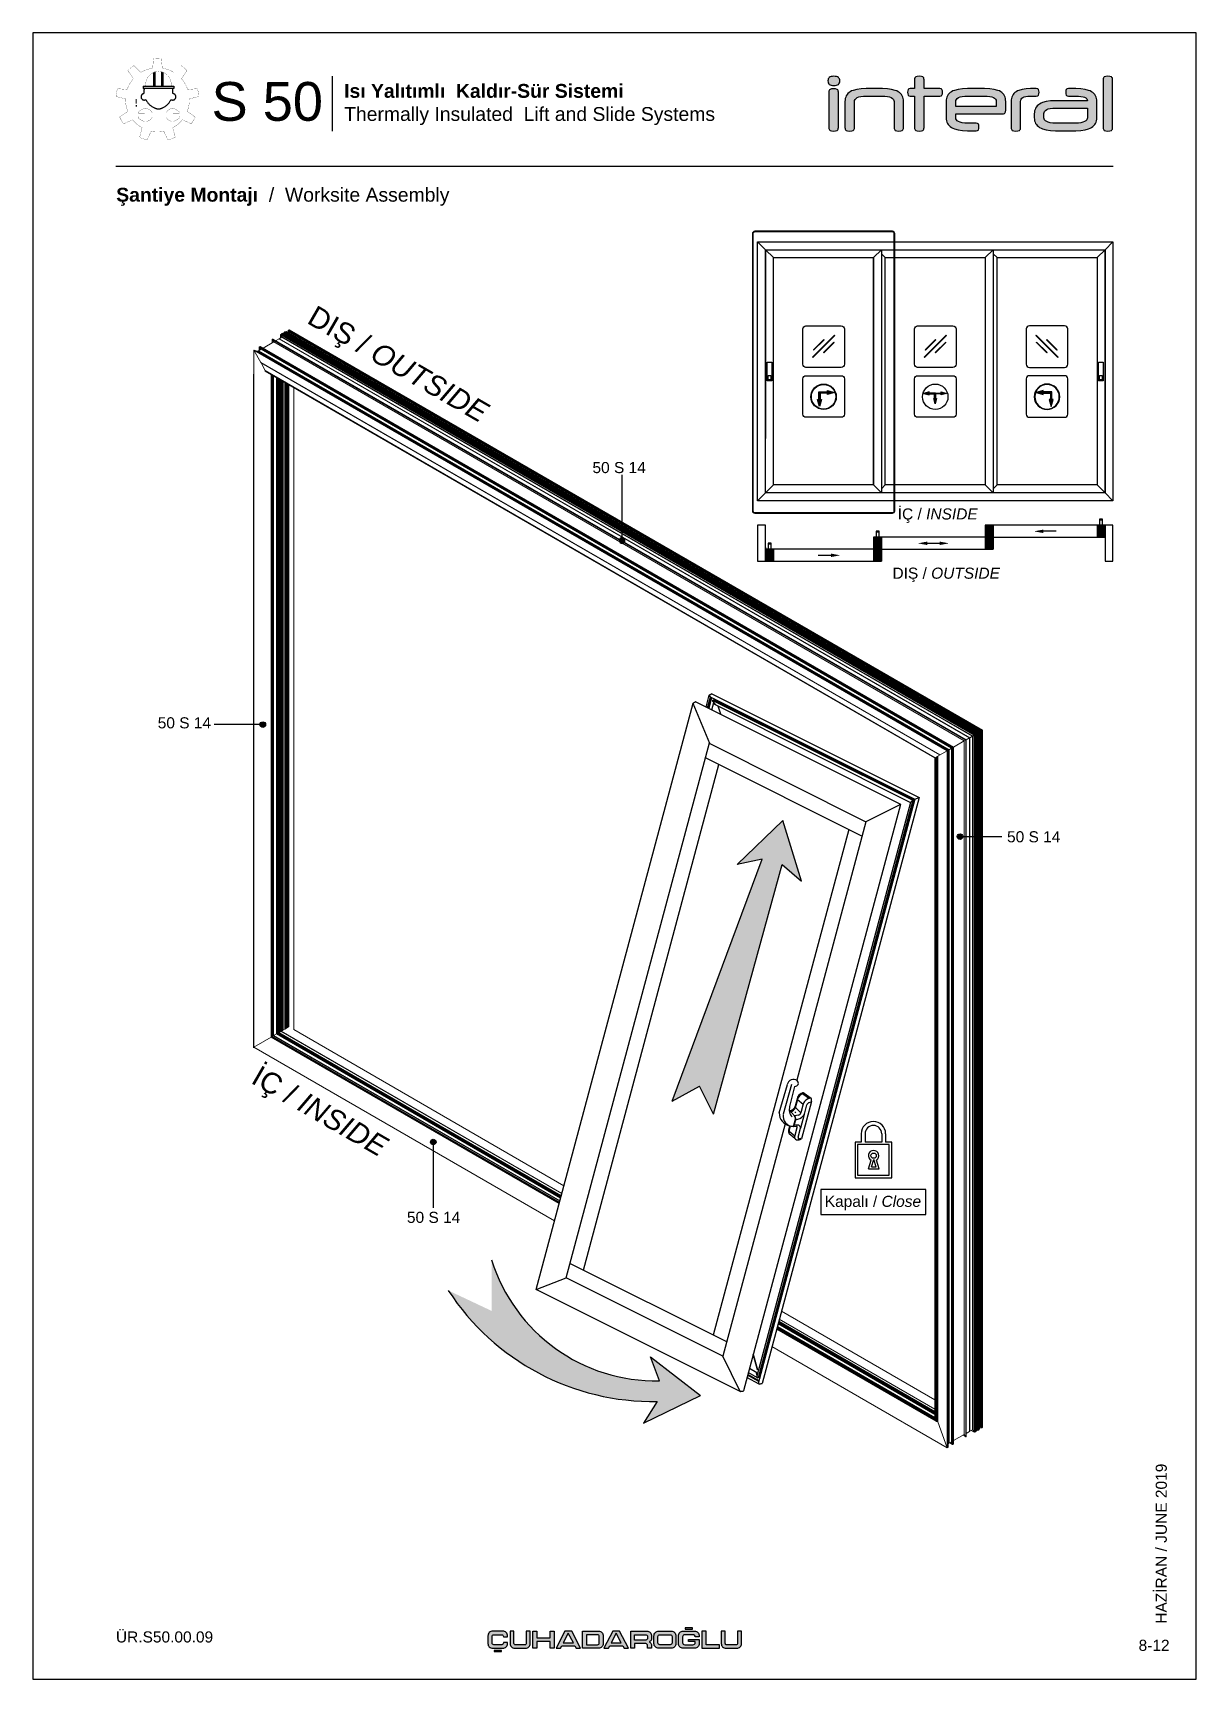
# Model space of a CAD drawing. Header units: millimetres. Extents: x 221 to 2771, y 196 to 840.
# Drawn here: x 461.3 to 671.3, y 195.6 to 492.6 of the extents above; entities that cross this region are included whole.
import ezdxf

# ---------------------------------------------------------------- set-up
doc = ezdxf.new("R2010")
doc.units = ezdxf.units.MM
doc.linetypes.add('CENTER', pattern=[50.8, 31.75, -6.35, 6.35, -6.35])
for name, color, linetype in [('ANTET', 7, 'Continuous'), ('antet_k', 7, 'Continuous'), ('PROFIL', 7, 'Continuous'), ('yazı_numara_k', 21, 'Continuous')]:
    doc.layers.add(name, color=color, linetype=linetype)
doc.styles.get("Standard").update_dxf_attribs({"font": 'arial.ttf'})

msp = doc.modelspace()

# ---------------------------------------------------------------- texts
at = {"color": 21, "char_height": 3.75, "width": 72.11253, "attachment_point": 1, "rotation": 330}
for s, insert in [('{DIŞ / \\fArial|b0|i1|c0|p0;OUTSIDE}', (512.466, 443.609)), ('{İÇ / \\fArial|b0|i1|c0|p0;INSIDE}', (502.354, 306.498))]:
    msp.add_mtext(s, dxfattribs=dict(at, insert=insert))
at = {"char_height": 2}
for s, insert, width, attachment_point in [('{İÇ / \\fArial|b0|i1|c0|p0;INSIDE}', (617.45, 406.827), 66.32412, 1), ('{DIŞ / \\fArial|b0|i1|c0|p0;OUTSIDE}', (616.498, 396.143), 67.44034, 1), ('{{\\C7;Kapalı / \\fArial|b0|i1|c0|p0;Close}}', (604.278, 282.81), 57.15628, 1), ('{\\fArial Unicode MS|b0|i0|c0|p0;\\C7;8-12}', (666.529, 202.705), 4.43689, 3)]:
    msp.add_mtext(s, dxfattribs=dict(at, insert=insert, width=width, attachment_point=attachment_point))
at = {"insert": (664.026, 205.601), "char_height": 2, "width": 44.87301, "attachment_point": 1, "rotation": 90}
msp.add_mtext('{\\fArial Unicode MS|b0|i0|c0|p34;{\\C7;HAZİRAN / JUNE 2019}}', dxfattribs=at)
at = {"layer": 'yazı_numara_k', "color": 7, "insert": (476.363, 464.67), "char_height": 2.5, "attachment_point": 1}
msp.add_mtext('{\\fArial Unicode MS|b1|i0|c162|p34;Şantiye Montajı  \\fArial Unicode MS|b0|i0|c162|p34;/  Worksite Assembly}', dxfattribs=at)

# ---------------------------------------------------------------- blocks, each defined once
blk = doc.blocks.new('yuvarlakk')
at = {"layer": 'yazı_numara_k'}
blk.add_hatch(color=21, dxfattribs=at).paths.add_polyline_path([(-159.09, 172.8, -1), (-160.09, 172.8, -1)])
at = {"layer": 'yazı_numara_k', "color": 21}
blk.add_circle((-159.59, 172.8), 0.5, dxfattribs=at)
blk = doc.blocks.new('K-1')
at = {"color": 7}
for p, q in [((-5019.3, -1503.4), (-5025.3, -1506.4)), ((-5025.3, -1506.4), (-5019.3, -1503.4)), ((-5018.9, -1503.4), (-4526.3, -1749.7)), ((-4994.1, -1515.8), (-4986.5, -1487.3)), ((-4990.6, -1517.6), (-4983.6, -1491.5)), ((-4988.6, -1518.5), (-4981.6, -1492.4)), ((-4986.9, -1519.4), (-4979.9, -1493.3)), ((-4980.3, -1483.9), (-4986.3, -1486.9)), ((-4986.3, -1486.9), (-4980.3, -1483.9)), ((-4986.3, -1488), (-4985.1, -1490.1)), ((-4985.1, -1490.1), (-4986.3, -1488)), ((-4983.9, -1491.3), (-4491.8, -1737.4)), ((-4979.9, -1483.9), (-4481.5, -1733.1)), ((-4977.8, -1499.7), (-4978.2, -1499.8)), ((-4978.2, -1499.8), (-4977.8, -1499.7)), ((-4978.2, -1502.1), (-4977.4, -1503.3)), ((-4977.4, -1503.3), (-4978.2, -1502.1)), ((-4977.6, -1499.7), (-4496.7, -1740.1)), ((-4976.4, -1504.4), (-4975.3, -1505.1)), ((-4975.3, -1505.1), (-4976.4, -1504.4)), ((-4976.2, -1500.4), (-4976.2, -1498.6)), ((-4976.1, -1499), (-4975.2, -1500.6)), ((-4975.2, -1500.6), (-4976.1, -1499)), ((-4975.9, -1498.4), (-4494.2, -1739.2)), ((-4975.7, -1495.4), (-4973.7, -1498.8)), ((-4973.7, -1498.8), (-4975.7, -1495.4)), ((-5403.1, -2916.6), (-5025.3, -1506.7)), ((-4985.4, -1603.6), (-5025.3, -1507.3)), ((-4980, -1522.9), (-4975.2, -1505.1)), ((-4975.1, -1505.3), (-4972.5, -1509.9)), ((-4972.5, -1509.9), (-4975.1, -1505.3)), ((-4972.2, -1510.1), (-4501.8, -1745.3)), ((-4959, -1533.3), (-4965.1, -1513.6)), ((-5331, -2889), (-4986.1, -1601.8)), ((-4985.4, -1603.6), (-4609.3, -1791.6)), ((-5289.5, -2870.3), (-4963.6, -1653.9)), ((-4994.7, -1638.4), (-4618.6, -1826.4)), ((-4496.7, -1740.1), (-4869, -3129.6)), ((-4491.8, -1737.4), (-4867.6, -3140)), ((-4494.2, -1739.2), (-4866.8, -3129.5)), ((-4481.5, -1733.1), (-4859.3, -3143)), ((-4501.8, -1745.3), (-4496.7, -1740.1)), ((-4496.7, -1740.1), (-4494.2, -1739.2)), ((-4494.2, -1739.2), (-4491.8, -1737.4)), ((-4491.8, -1737.4), (-4481.5, -1733.1)), ((-4526.3, -1749.9), (-4904.4, -3160.9)), ((-4501.8, -1745.3), (-4871.6, -3125.3)), ((-4526.3, -1749.9), (-4609.3, -1791.6)), ((-4650.8, -1810.3), (-4976.7, -3026.7)), ((-4609.3, -1791.6), (-4775.9, -2413.5)), ((-4804.1, -2518.8), (-4953.9, -3077.6)), ((-5403.1, -2916.6), (-5331, -2889)), ((-4953.9, -3077.6), (-5331, -2889)), ((-4944.5, -3042.8), (-5321.7, -2854.2)), ((-4911.9, -3162.2), (-5403.1, -2916.6)), ((-4912, -3162), (-4953.9, -3077.6)), ((-4870.4, -3110), (-4880.6, -3072.2)), ((-4880.6, -3072.2), (-4870.4, -3110)), ((-4867.2, -3138.5), (-4894.3, -3123.4)), ((-4866.7, -3136.4), (-4893.9, -3121.6)), ((-4870.3, -3129.5), (-4892.5, -3116.6)), ((-4872.3, -3117.2), (-4890, -3107.2)), ((-4871.3, -3123.8), (-4872.6, -3118.7)), ((-4872.6, -3118.7), (-4871.3, -3123.8)), ((-4871.2, -3128.1), (-4871.5, -3126.7)), ((-4871.5, -3126.7), (-4871.2, -3128.1)), ((-4867.2, -3129.6), (-4868.7, -3128.3)), ((-4867.4, -3129.2), (-4867.9, -3127.5)), ((-4867.9, -3127.5), (-4867.4, -3129.2)), ((-4865, -3130.1), (-4865.6, -3127.9)), ((-4865.6, -3127.9), (-4865, -3130.1)), ((-4904.7, -3161.3), (-4911.3, -3162.7)), ((-4911.3, -3162.7), (-4904.7, -3161.3)), ((-4866.5, -3144.5), (-4895.8, -3128.9)), ((-4869.2, -3129.8), (-4869.5, -3129.8)), ((-4869.5, -3129.8), (-4869.2, -3129.8)), ((-4866.9, -3143.8), (-4867.6, -3141.4)), ((-4867.6, -3141.4), (-4866.9, -3143.8)), ((-4859.5, -3143.3), (-4866.1, -3144.7)), ((-4866.1, -3144.7), (-4859.5, -3143.3))]:
    blk.add_line(p, q, dxfattribs=at)
for p, q in [((-4818.1, -2492.1), (-4798.5, -2424.2)), ((-4808.1, -2494.6), (-4787.4, -2423.3)), ((-4780.9, -2428.3), (-4793, -2476.9)), ((-4773.3, -2452.5), (-4779.7, -2475.6)), ((-4761.9, -2446.4), (-4758.3, -2444.7)), ((-4746.5, -2457.8), (-4761.9, -2446.4)), ((-4758.4, -2444.6), (-4741.3, -2456.9)), ((-4788, -2485.5), (-4793.6, -2488.3)), ((-4790.2, -2489.9), (-4780, -2500.6)), ((-4778, -2491.9), (-4780.1, -2489.6)), ((-4779, -2479.5), (-4772.8, -2456.9)), ((-4766, -2492.2), (-4779, -2479.5)), ((-4760.6, -2471.6), (-4773.9, -2460.9)), ((-4761.2, -2473.8), (-4766, -2492.2)), ((-4740.3, -2465.1), (-4764.2, -2554.4)), ((-4756.6, -2491.7), (-4751.6, -2473)), ((-4745.6, -2466.9), (-4740.3, -2465.3)), ((-4795.2, -2533.4), (-4792.4, -2523)), ((-4794.1, -2535.6), (-4790.8, -2523.5)), ((-4782.8, -2524.6), (-4776.6, -2524.3)), ((-4782.6, -2521.4), (-4778.9, -2507.2)), ((-4778.1, -2506.6), (-4782.5, -2522.9)), ((-4772, -2497.3), (-4781.1, -2499.5)), ((-4775.4, -2528.3), (-4781, -2549.4)), ((-4772.6, -2550.4), (-4766.9, -2529.2)), ((-4758.1, -2495.7), (-4766.9, -2529.2)), ((-4780.7, -2548.1), (-4794.3, -2537.3)), ((-4780.7, -2553.9), (-4794.3, -2542.7)), ((-4763.8, -2552.9), (-4769.2, -2554.5))]:
    blk.add_line(p, q)
for centre, radius, start, end in [((-4783.7, -2426.4), 15, 52.7871, 171.5945), ((-4779.9, -2420.4), 7.97, 263.1795, 48.2215), ((-4750.2, -2471.1), 29.6, 112.6899, 141.1267), ((-4756.6, -2462.7), 17.2, 107.8352, 160.1343), ((-4760.8, -2447.3), 3.62, 48.1609, 103.2485), ((-4787.5, -2492.8), 30.6, 178.7178, 260.6858), ((-4768, -2484.1), 26, 163.9844, 223.5062), ((-4794.4, -2494.5), 6.21, 47.5105, 82.3819), ((-4794.7, -2473), 17, 283.7382, 337.6184), ((-4793.6, -2472.3), 14.4, 293.3289, 346.6633), ((-4773, -2490), 7.39, 277.9881, 342.6415), ((-4740.4, -2478.4), 21.3, 141.3732, 167.5838), ((-4783.2, -2484.5), 27.5, 326.9254, 344.8784), ((-4740.4, -2478), 21.1, 92.4587, 142.2446), ((-4742.7, -2475.8), 9.31, 107.8377, 162.4542), ((-4755.1, -2462.8), 15, 350.9978, 23.0368), ((-4784.3, -2499.9), 24.5, 170.2801, 269.9979), ((-4779, -2536.5), 16.5, 169.3825, 202.0103), ((-4788.6, -2520.1), 6.1, 315.0569, 347.817), ((-4784.6, -2522.2), 2.18, 277.0664, 340.7838), ((-4783.4, -2523.4), 1.36, 228.8686, 298.0319), ((-4776.7, -2546.5), 25.2, 77.0342, 102.7523), ((-4789.3, -2506.9), 10.4, 358.3881, 44.152), ((-4787.9, -2506.4), 9.77, 359.0101, 36.3014), ((-4782, -2477.8), 30.9, 276.3442, 315.1928), ((-4776.5, -2525.7), 1.38, 19.3484, 94.2982), ((-4781.2, -2526.4), 6.15, 342.1651, 11.623), ((-4772.7, -2527.7), 5.93, 345.0792, 74.28), ((-4786.7, -2537.3), 7.51, 166.4554, 201.5888), ((-4773.3, -2551.2), 7.89, 167.1052, 200.4376), ((-4773.4, -2547.8), 9.54, 219.8388, 280.6142), ((-4769.8, -2551.6), 3.02, 157.3493, 281.7077), ((-4778.5, -2527.2), 30.8, 282.8344, 297.6659)]:
    blk.add_arc(centre, radius, start, end)
for centre, major_axis, start_param, end_param in [((-5018.8, -1504.3), (-0.534, 0.864), 5.548127, 6.232846), ((-5018.8, -1504.3), (-0.534, 0.864), 5.548127, 6.232846), ((-4985.8, -1487.8), (0.534, -0.864), 3.091253, 4.66205), ((-4985.8, -1487.8), (0.534, -0.864), 3.091253, 4.66205), ((-4984.1, -1489.6), (-1.07, 1.73), 1.520457, 2.406534), ((-4984.1, -1489.6), (-1.07, 1.73), 1.520457, 2.406534), ((-4979.9, -1484.6), (0.427, -0.691), 2.406534, 3.091253), ((-4979.9, -1484.6), (0.427, -0.691), 2.406534, 3.091253), ((-4977.1, -1501.6), (1.07, -1.73), 3.091253, 4.66205), ((-4977.1, -1501.6), (1.07, -1.73), 3.091253, 4.66205), ((-4977.5, -1500.2), (0.32, -0.519), 2.406534, 3.091253), ((-4977.5, -1500.2), (0.32, -0.519), 2.406534, 3.091253), ((-4976.4, -1502.8), (-1.07, 1.73), 1.520457, 2.305855), ((-4976.4, -1502.8), (-1.07, 1.73), 1.520457, 2.305855), ((-4975.8, -1498.9), (0.32, -0.519), 2.406534, 4.66205), ((-4975.8, -1498.9), (0.32, -0.519), 2.406534, 4.66205), ((-4975.5, -1500.8), (0.32, -0.519), 0.902539, 1.520457), ((-4975.5, -1500.8), (0.32, -0.519), 0.902539, 1.520457), ((-4974, -1499), (0.32, -0.519), 0.2232, 1.520457), ((-4974, -1499), (0.32, -0.519), 0.2232, 1.520457), ((-5024.9, -1507.1), (-0.427, 0.691), 6.232846, 7.803642), ((-5024.9, -1507.1), (-0.427, 0.691), 6.232846, 7.803642), ((-4975.3, -1505.4), (-0.214, 0.346), 4.66205, 5.447448), ((-4975.3, -1505.4), (-0.214, 0.346), 4.66205, 5.447448), ((-4972.2, -1509.8), (-0.214, 0.346), 1.520457, 2.406534), ((-4972.2, -1509.8), (-0.214, 0.346), 1.520457, 2.406534), ((-4872.4, -3118.7), (0.117, -0.389), 3.876651, 4.66205), ((-4872.4, -3118.7), (0.117, -0.389), 3.876651, 4.66205), ((-4870.4, -3126.5), (0.58, -1.95), 3.876651, 4.66205), ((-4870.4, -3126.5), (0.58, -1.95), 3.876651, 4.66205), ((-4871.5, -3123.8), (0.117, -0.389), 0.735059, 1.520457), ((-4871.5, -3123.8), (0.117, -0.389), 0.735059, 1.520457), ((-4870, -3127.9), (-0.58, 1.95), 1.520457, 3.091253), ((-4870, -3127.9), (-0.58, 1.95), 1.520457, 3.091253), ((-4868.3, -3127.5), (-0.175, 0.584), 4.66205, 5.874526), ((-4868.3, -3127.5), (-0.175, 0.584), 4.66205, 5.874526), ((-4865.9, -3128), (-0.175, 0.584), 4.66205, 7.018244), ((-4865.9, -3128), (-0.175, 0.584), 4.66205, 7.018244), ((-4911.5, -3161.9), (0.234, -0.778), 4.66205, 6.232846), ((-4911.5, -3161.9), (0.234, -0.778), 4.66205, 6.232846), ((-4905, -3160.3), (0.292, -0.973), 6.232846, 7.018244), ((-4905, -3160.3), (0.292, -0.973), 6.232846, 7.018244), ((-4869.3, -3129.2), (-0.175, 0.584), 3.091253, 3.876651), ((-4869.3, -3129.2), (-0.175, 0.584), 3.091253, 3.876651), ((-4866.4, -3141.2), (0.58, -1.95), 3.876651, 4.66205), ((-4866.4, -3141.2), (0.58, -1.95), 3.876651, 4.66205), ((-4867.1, -3129.1), (-0.175, 0.584), 1.520457, 3.876651), ((-4867.1, -3129.1), (-0.175, 0.584), 1.520457, 3.876651), ((-4866.4, -3143.7), (-0.292, 0.973), 1.520457, 3.091253), ((-4866.4, -3143.7), (-0.292, 0.973), 1.520457, 3.091253), ((-4859.7, -3142.5), (-0.234, 0.778), 3.091253, 3.876651), ((-4859.7, -3142.5), (-0.234, 0.778), 3.091253, 3.876651)]:
    blk.add_ellipse(centre, major_axis=major_axis, ratio=0.558745, start_param=start_param, end_param=end_param, dxfattribs=at)
blk = doc.blocks.new('kilit,')
at = {"color": 7}
for p, q in [((4560.27, -947.96), (4560.27, -949.48)), ((4560.98, -947.96), (4560.98, -949.48)), ((4563.97, -947.96), (4563.97, -949.48)), ((4564.68, -947.96), (4564.68, -949.48)), ((4561.57, -954.32), (4562.07, -952.75)), ((4562.12, -953.95), (4562.54, -952.63)), ((4562.97, -953.95), (4562.54, -952.63)), ((4563.52, -954.32), (4563.01, -952.72)), ((4561.57, -954.32), (4563.52, -954.32)), ((4562.12, -953.95), (4562.97, -953.95))]:
    blk.add_line(p, q, dxfattribs=at)
for points in [[(4560.27, -949.48), (4559.17, -949.48), (4559.17, -955.89), (4565.78, -955.89), (4565.78, -949.48), (4564.68, -949.48)], [(4563.97, -949.48), (4560.98, -949.48)]]:
    blk.add_lwpolyline(points, dxfattribs=at)
blk.add_lwpolyline([(4559.62, -949.93), (4559.62, -955.44), (4565.33, -955.44), (4565.33, -949.93)], close=True, dxfattribs=at)
blk.add_circle((4562.51, -951.92), 0.48, dxfattribs=at)
for centre, radius, start, end in [((4562.47, -947.96), 2.2, 0, 180), ((4562.47, -947.96), 1.5, 0, 180), ((4562.51, -951.92), 0.944, 301.491, 242.024)]:
    blk.add_arc(centre, radius, start, end, dxfattribs=at)
blk = doc.blocks.new('Rev.No.1A')
at = {"insert": (-570.02, 4668.22), "char_height": 2, "width": 54.4479, "attachment_point": 1}
blk.add_mtext('{\\C7;ÜR.S50.00.09}', dxfattribs=at)
blk = doc.blocks.new('S1.A')
at = {"color": 252}
blk.add_lwpolyline([(2269.17, -494.13), (2269.17, -791.13), (2479.17, -791.13), (2479.17, -494.13)], close=True, dxfattribs=at)
blk.add_blockref('Rev.No.1A', (2854.18, -5450.74))
blk = doc.blocks.new('Üretim katalogu sembol-1')
at = {"true_color": 0xfed100}
h = blk.add_hatch(color=40, dxfattribs=at)
h.dxf.hatch_style = 1
h.paths.add_polyline_path([(1565.7, 1465.6), (1566.8, 1465.6), (1566.8, 1470.1), (1565.7, 1470.1)])
h.paths.add_polyline_path([(1565.7, 1462.7), (1566.8, 1462.7), (1566.8, 1464), (1565.7, 1464)])
at = {"color": 0, "linetype": 'CENTER', "ltscale": 12}
for p, q in [((1583.7, 1483), (1583.7, 1496.8)), ((1585.3, 1483), (1585.3, 1497.3)), ((1591.7, 1483), (1591.7, 1497.3)), ((1593.3, 1483), (1593.3, 1496.8)), ((1573.2, 1483), (1603.8, 1483)), ((1573.2, 1483), (1573.2, 1480.6)), ((1603.8, 1480.6), (1573.2, 1480.6)), ((1603.8, 1483), (1603.8, 1480.6))]:
    blk.add_line(p, q, dxfattribs=at)
at = {"color": 0, "linetype": 'CENTER', "lineweight": -2, "ltscale": 12, "const_width": 0.2}
for points in [[(1563.9, 1503.8, 0.047521), (1557.8, 1498.7)], [(1582.7, 1501.1, 0.099576), (1570.8, 1496.8)], [(1591.4, 1510.9, 0.047521), (1583.5, 1510.9)], [(1604.1, 1496.8, 0.099576), (1592.3, 1501.1)], [(1617.1, 1498.7, 0.047521), (1611.1, 1503.8)], [(1563.4, 1490.6, 0.099576), (1557.1, 1479.7)], [(1617.8, 1479.7, 0.099576), (1611.5, 1490.6)], [(1547.4, 1480.6, 0.047521), (1546, 1472.8)], [(1555.5, 1470.3, 0.099576), (1557.7, 1457.8)], [(1617.3, 1457.8, 0.099576), (1619.5, 1470.3)], [(1628.9, 1472.8, 0.047521), (1627.6, 1480.6)], [(1549.6, 1452.2, 0.047521), (1553.6, 1445.4)], [(1621.4, 1445.4, 0.047521), (1625.3, 1452.2)], [(1562.5, 1449.5, 0.099576), (1572.1, 1441.4)], [(1581.2, 1438.1, 0.099576), (1593.8, 1438.1)], [(1602.8, 1441.4, 0.099576), (1612.5, 1449.5)], [(1569.6, 1431.9, 0.047521), (1577, 1429.2)], [(1597.9, 1429.2, 0.047521), (1605.3, 1431.9)]]:
    blk.add_lwpolyline(points, format="xyb", dxfattribs=at)
for points in [[(1570.8, 1496.8), (1563.9, 1503.8)], [(1582.7, 1501.1), (1583.5, 1510.9)], [(1592.3, 1501.1), (1591.4, 1510.9)], [(1604.1, 1496.8), (1611.1, 1503.8)], [(1563.4, 1490.6), (1557.8, 1498.7)], [(1611.5, 1490.6), (1617.1, 1498.7)], [(1555.5, 1470.3), (1546, 1472.8)], [(1557.1, 1479.7), (1547.4, 1480.6)], [(1617.8, 1479.7), (1627.6, 1480.6)], [(1619.5, 1470.3), (1628.9, 1472.8)], [(1557.7, 1457.8), (1549.6, 1452.2)], [(1617.3, 1457.8), (1625.3, 1452.2)], [(1562.5, 1449.5), (1553.6, 1445.4)], [(1572.1, 1441.4), (1569.6, 1431.9)], [(1581.2, 1438.1), (1577, 1429.2)], [(1593.8, 1438.1), (1597.9, 1429.2)], [(1602.8, 1441.4), (1605.3, 1431.9)], [(1612.5, 1449.5), (1621.4, 1445.4)]]:
    blk.add_lwpolyline(points, dxfattribs=at)
at = {"color": 0, "linetype": 'CENTER', "ltscale": 12, "const_width": 0.2}
for points in [[(1588.5, 1497.7, 0.408893), (1575.7, 1485.1, -0.281899), (1574.2, 1483)], [(1588.5, 1497.7, -0.408893), (1601.3, 1485.1, 0.281899), (1602.8, 1483)]]:
    blk.add_lwpolyline(points, format="xyb", dxfattribs=at)
at = {"color": 40, "true_color": 0xfed100, "const_width": 0.2}
blk.add_lwpolyline([(1565.7, 1464), (1566.8, 1464), (1566.8, 1462.7), (1565.7, 1462.7)], close=True, dxfattribs=at)
at = {"color": 0, "linetype": 'CENTER', "ltscale": 12, "const_width": 0.2}
blk.add_lwpolyline([(1574.7, 1456), (1568.7, 1456, -0.414214), (1568.1, 1456.7), (1568.1, 1456.9, -0.248554), (1568.3, 1457.4), (1570.8, 1459.1, -0.475864), (1582.2, 1456.6), (1596.5, 1456.6, -0.519094), (1606.9, 1459.1), (1609.4, 1457.4, -0.248554), (1609.7, 1456.9), (1609.7, 1456.7, -0.414214), (1609, 1456), (1603.1, 1456), (1603.1, 1452.5), (1609, 1452.5, -0.414214), (1609.7, 1451.9), (1609.7, 1451.7, -0.248554), (1609.4, 1451.1), (1606.9, 1449.5, -0.519094), (1596.5, 1451.9), (1582.2, 1451.9, -0.475864), (1570.8, 1449.5), (1568.3, 1451.1, -0.248554), (1568.1, 1451.7), (1568.1, 1451.9, -0.414214), (1568.7, 1452.5), (1574.7, 1452.5)], format="xyb", close=True, dxfattribs=at)
at = {"color": 0, "linetype": 'CENTER', "ltscale": 12}
for centre, radius, start, end in [((1574.2, 1472.4), 3.2, 91.7372, 301.3307), ((1592, 1477.7), 18.1, 170.7928, 186.6972), ((1592, 1477.7), 18.1, 206.3707, 245.0967), ((1584.9, 1477.7), 18.1, 294.9033, 333.6293), ((1602.8, 1472.4), 3.2, 238.6693, 88.2628), ((1584.9, 1477.7), 18.1, 353.3028, 9.2072), ((1588.5, 1470), 9.6, 245.0967, 294.9033)]:
    blk.add_arc(centre, radius, start, end, dxfattribs=at)
blk = doc.blocks.new('İnteral Logo - 2D')
at = {"layer": 'PROFIL', "ltscale": 10}
h = blk.add_hatch(color=7, dxfattribs=at)
h.paths.add_polyline_path([(2732.47, 1117.8), (2732.47, 1124.16), (2732.45, 1124.34), (2732.41, 1124.48), (2732.35, 1124.6), (2732.25, 1124.67), (2731.98, 1124.76), (2731.61, 1124.79), (2731.23, 1124.76), (2730.97, 1124.67), (2730.87, 1124.6), (2730.81, 1124.48), (2730.77, 1124.34), (2730.76, 1124.16), (2730.76, 1117.8), (2730.77, 1117.62), (2730.81, 1117.48), (2730.87, 1117.36), (2730.97, 1117.29), (2731.23, 1117.2), (2731.61, 1117.17), (2731.98, 1117.2), (2732.25, 1117.29), (2732.35, 1117.36), (2732.41, 1117.48), (2732.45, 1117.62)])
h.paths.add_polyline_path([(2732.72, 1126.21), (2732.71, 1126.41), (2732.66, 1126.58), (2732.58, 1126.73), (2732.47, 1126.84), (2732.33, 1126.93), (2732.15, 1127), (2731.92, 1127.03), (2731.66, 1127.05), (2731.4, 1127.03), (2731.17, 1127), (2730.99, 1126.93), (2730.84, 1126.84), (2730.73, 1126.73), (2730.66, 1126.58), (2730.61, 1126.41), (2730.59, 1126.21), (2730.61, 1126.01), (2730.66, 1125.84), (2730.73, 1125.69), (2730.84, 1125.58), (2730.99, 1125.49), (2731.17, 1125.42), (2731.4, 1125.39), (2731.66, 1125.37), (2731.92, 1125.39), (2732.15, 1125.42), (2732.33, 1125.49), (2732.47, 1125.58), (2732.58, 1125.69), (2732.66, 1125.84), (2732.71, 1126.01)])
for points in [[(2751.25, 1123.85), (2751.27, 1124.15), (2751.25, 1124.44), (2751.18, 1124.66), (2751.13, 1124.74), (2751.04, 1124.79), (2750.79, 1124.84), (2747.94, 1124.84), (2747.94, 1126.41), (2747.93, 1126.59), (2747.89, 1126.74), (2747.82, 1126.85), (2747.73, 1126.92), (2747.46, 1127.02), (2747.08, 1127.05), (2746.7, 1127.02), (2746.44, 1126.92), (2746.35, 1126.85), (2746.28, 1126.74), (2746.24, 1126.59), (2746.23, 1126.41), (2746.23, 1124.84), (2745.46, 1124.84), (2745.21, 1124.79), (2745.12, 1124.74), (2745.06, 1124.66), (2745, 1124.44), (2744.98, 1124.15), (2745, 1123.85), (2745.06, 1123.64), (2745.12, 1123.57), (2745.21, 1123.52), (2745.46, 1123.47), (2746.23, 1123.47), (2746.23, 1117.8), (2746.24, 1117.62), (2746.28, 1117.48), (2746.35, 1117.36), (2746.44, 1117.29), (2746.7, 1117.2), (2747.08, 1117.17), (2747.46, 1117.2), (2747.73, 1117.29), (2747.82, 1117.36), (2747.89, 1117.48), (2747.93, 1117.62), (2747.94, 1117.8), (2747.94, 1123.47), (2750.79, 1123.47), (2751.04, 1123.52), (2751.13, 1123.57), (2751.18, 1123.64)], [(2743.86, 1123.73), (2743.7, 1123.92), (2743.51, 1124.09), (2743.28, 1124.25), (2743.03, 1124.39), (2742.75, 1124.51), (2742.09, 1124.69), (2741.32, 1124.8), (2740.42, 1124.84), (2737.48, 1124.84), (2736.59, 1124.8), (2735.81, 1124.69), (2735.16, 1124.51), (2734.87, 1124.39), (2734.62, 1124.25), (2734.4, 1124.09), (2734.2, 1123.92), (2734.04, 1123.73), (2733.91, 1123.52), (2733.8, 1123.29), (2733.73, 1123.04), (2733.68, 1122.77), (2733.67, 1122.49), (2733.67, 1117.8), (2733.68, 1117.62), (2733.72, 1117.48), (2733.79, 1117.36), (2733.88, 1117.29), (2734.14, 1117.2), (2734.52, 1117.17), (2734.89, 1117.2), (2735.16, 1117.29), (2735.26, 1117.36), (2735.33, 1117.48), (2735.37, 1117.62), (2735.38, 1117.8), (2735.38, 1122.49), (2735.41, 1122.69), (2735.51, 1122.87), (2735.67, 1123.04), (2735.89, 1123.19), (2736.19, 1123.31), (2736.56, 1123.4), (2737.01, 1123.46), (2737.54, 1123.47), (2740.37, 1123.47), (2740.89, 1123.46), (2741.34, 1123.4), (2741.72, 1123.31), (2742.01, 1123.19), (2742.24, 1123.04), (2742.4, 1122.87), (2742.49, 1122.69), (2742.52, 1122.49), (2742.52, 1117.8), (2742.54, 1117.62), (2742.58, 1117.48), (2742.64, 1117.36), (2742.73, 1117.29), (2743, 1117.2), (2743.37, 1117.17), (2743.75, 1117.2), (2744.02, 1117.29), (2744.11, 1117.36), (2744.18, 1117.48), (2744.22, 1117.62), (2744.24, 1117.8), (2744.24, 1122.49), (2744.22, 1122.77), (2744.18, 1123.04), (2744.1, 1123.29), (2744, 1123.52)], [(2768.68, 1123.85), (2768.7, 1124.15), (2768.68, 1124.44), (2768.61, 1124.66), (2768.55, 1124.74), (2768.47, 1124.79), (2768.21, 1124.84), (2767.16, 1124.84), (2766.36, 1124.8), (2765.67, 1124.69), (2765.07, 1124.51), (2764.81, 1124.39), (2764.57, 1124.26), (2764.36, 1124.1), (2764.18, 1123.93), (2764.02, 1123.74), (2763.9, 1123.53), (2763.8, 1123.3), (2763.73, 1123.05), (2763.69, 1122.79), (2763.67, 1122.5), (2763.67, 1117.8), (2763.69, 1117.62), (2763.72, 1117.48), (2763.79, 1117.36), (2763.88, 1117.29), (2764.15, 1117.2), (2764.52, 1117.17), (2764.9, 1117.2), (2765.17, 1117.29), (2765.26, 1117.36), (2765.33, 1117.48), (2765.37, 1117.62), (2765.38, 1117.8), (2765.38, 1122.5), (2765.41, 1122.72), (2765.48, 1122.91), (2765.6, 1123.08), (2765.78, 1123.22), (2766.01, 1123.33), (2766.32, 1123.41), (2766.7, 1123.46), (2767.16, 1123.47), (2768.21, 1123.47), (2768.47, 1123.52), (2768.55, 1123.57), (2768.61, 1123.64)]]:
    blk.add_hatch(color=7, dxfattribs=at).paths.add_polyline_path(points)
at = {"layer": 'PROFIL', "ltscale": 10, "true_color": 0xfed100}
blk.add_hatch(color=40, dxfattribs=at).paths.add_polyline_path([(2781.99, 1117.8), (2781.99, 1126.41), (2781.98, 1126.59), (2781.94, 1126.74), (2781.87, 1126.85), (2781.78, 1126.92), (2781.51, 1127.02), (2781.13, 1127.05), (2780.75, 1127.02), (2780.49, 1126.92), (2780.4, 1126.85), (2780.33, 1126.74), (2780.29, 1126.59), (2780.28, 1126.41), (2780.28, 1117.8), (2780.29, 1117.62), (2780.33, 1117.48), (2780.4, 1117.36), (2780.49, 1117.29), (2780.75, 1117.2), (2781.13, 1117.17), (2781.51, 1117.2), (2781.78, 1117.29), (2781.87, 1117.36), (2781.94, 1117.48), (2781.98, 1117.62)])
at = {"layer": 'PROFIL', "ltscale": 10}
h = blk.add_hatch(color=7, dxfattribs=at)
h.paths.add_polyline_path([(2762, 1124.1), (2761.79, 1124.26), (2761.55, 1124.39), (2761.27, 1124.51), (2760.61, 1124.69), (2759.81, 1124.8), (2758.87, 1124.84), (2755.76, 1124.84), (2754.87, 1124.8), (2754.09, 1124.69), (2753.44, 1124.51), (2753.15, 1124.39), (2752.9, 1124.25), (2752.68, 1124.09), (2752.48, 1123.92), (2752.32, 1123.73), (2752.18, 1123.52), (2752.08, 1123.29), (2752.01, 1123.04), (2751.96, 1122.77), (2751.95, 1122.49), (2751.95, 1119.56), (2751.96, 1119.28), (2752.01, 1119.02), (2752.08, 1118.77), (2752.18, 1118.54), (2752.32, 1118.33), (2752.48, 1118.14), (2752.68, 1117.96), (2752.9, 1117.81), (2753.15, 1117.67), (2753.44, 1117.55), (2754.09, 1117.37), (2754.87, 1117.26), (2755.76, 1117.22), (2757.36, 1117.22), (2757.62, 1117.26), (2757.7, 1117.32), (2757.76, 1117.39), (2757.83, 1117.61), (2757.85, 1117.91), (2757.83, 1118.2), (2757.76, 1118.41), (2757.7, 1118.49), (2757.62, 1118.54), (2757.36, 1118.58), (2755.81, 1118.58), (2755.29, 1118.6), (2754.84, 1118.65), (2754.46, 1118.74), (2754.17, 1118.87), (2753.95, 1119.02), (2753.79, 1119.19), (2753.69, 1119.37), (2753.66, 1119.56), (2753.66, 1120.25), (2761.88, 1120.25), (2762.3, 1120.29), (2762.44, 1120.34), (2762.54, 1120.4), (2762.61, 1120.49), (2762.65, 1120.61), (2762.69, 1120.94), (2762.69, 1122.49), (2762.67, 1122.78), (2762.63, 1123.04), (2762.56, 1123.29), (2762.46, 1123.52), (2762.34, 1123.74), (2762.18, 1123.93)])
h.paths.add_polyline_path([(2753.66, 1121.59), (2753.66, 1122.49), (2753.69, 1122.69), (2753.79, 1122.87), (2753.95, 1123.04), (2754.17, 1123.19), (2754.46, 1123.31), (2754.84, 1123.4), (2755.29, 1123.46), (2755.81, 1123.47), (2758.82, 1123.47), (2759.35, 1123.46), (2759.81, 1123.41), (2760.18, 1123.33), (2760.47, 1123.22), (2760.69, 1123.08), (2760.85, 1122.91), (2760.95, 1122.71), (2760.98, 1122.49), (2760.98, 1121.59)], flags=16)
at = {"layer": 'PROFIL', "ltscale": 10, "true_color": 0xfed100}
h = blk.add_hatch(color=40, dxfattribs=at)
h.paths.add_polyline_path([(2779.15, 1119.56), (2779.15, 1122.49), (2779.13, 1122.77), (2779.09, 1123.04), (2779.01, 1123.29), (2778.91, 1123.52), (2778.78, 1123.73), (2778.61, 1123.92), (2778.42, 1124.09), (2778.19, 1124.25), (2777.94, 1124.39), (2777.66, 1124.51), (2777, 1124.69), (2776.23, 1124.8), (2775.33, 1124.84), (2774.01, 1124.84), (2773.76, 1124.79), (2773.67, 1124.74), (2773.61, 1124.67), (2773.54, 1124.45), (2773.51, 1124.15), (2773.54, 1123.85), (2773.61, 1123.64), (2773.67, 1123.57), (2773.76, 1123.52), (2774.01, 1123.47), (2775.28, 1123.47), (2775.81, 1123.46), (2776.27, 1123.42), (2776.64, 1123.35), (2776.93, 1123.25), (2777.15, 1123.13), (2777.31, 1122.99), (2777.4, 1122.82), (2777.44, 1122.64), (2777.44, 1122.62), (2771.67, 1122.62), (2770.77, 1122.59), (2770, 1122.48), (2769.34, 1122.29), (2769.06, 1122.18), (2768.81, 1122.04), (2768.58, 1121.88), (2768.39, 1121.71), (2768.22, 1121.52), (2768.09, 1121.31), (2767.99, 1121.08), (2767.91, 1120.83), (2767.87, 1120.56), (2767.85, 1120.28), (2767.85, 1119.56), (2767.87, 1119.28), (2767.91, 1119.02), (2767.99, 1118.77), (2768.09, 1118.54), (2768.22, 1118.33), (2768.39, 1118.14), (2768.58, 1117.96), (2768.81, 1117.81), (2769.06, 1117.67), (2769.34, 1117.55), (2770, 1117.37), (2770.77, 1117.26), (2771.67, 1117.22), (2775.33, 1117.22), (2776.23, 1117.26), (2777, 1117.37), (2777.66, 1117.55), (2777.94, 1117.67), (2778.19, 1117.81), (2778.42, 1117.96), (2778.61, 1118.14), (2778.78, 1118.33), (2778.91, 1118.54), (2779.01, 1118.77), (2779.09, 1119.02), (2779.13, 1119.28)])
h.paths.add_polyline_path([(2769.56, 1119.56), (2769.56, 1120.33), (2769.6, 1120.53), (2769.69, 1120.72), (2769.85, 1120.88), (2770.08, 1121.03), (2770.37, 1121.16), (2770.74, 1121.25), (2771.19, 1121.3), (2771.72, 1121.32), (2777.44, 1121.32), (2777.44, 1119.56), (2777.4, 1119.37), (2777.31, 1119.19), (2777.15, 1119.02), (2776.92, 1118.87), (2776.63, 1118.74), (2776.26, 1118.65), (2775.81, 1118.6), (2775.28, 1118.58), (2771.72, 1118.58), (2771.19, 1118.6), (2770.74, 1118.65), (2770.37, 1118.74), (2770.08, 1118.87), (2769.85, 1119.02), (2769.69, 1119.19), (2769.6, 1119.37)], flags=16)
at = {"layer": 'PROFIL', "color": 7, "ltscale": 10}
for points in [[(2732.72, 1126.21), (2732.71, 1126.41), (2732.66, 1126.58), (2732.58, 1126.73), (2732.47, 1126.84), (2732.33, 1126.93), (2732.15, 1127), (2731.92, 1127.03), (2731.66, 1127.05), (2731.4, 1127.03), (2731.17, 1127), (2730.99, 1126.93), (2730.84, 1126.84), (2730.73, 1126.73), (2730.66, 1126.58), (2730.61, 1126.41), (2730.59, 1126.21), (2730.61, 1126.01), (2730.66, 1125.84), (2730.73, 1125.69), (2730.84, 1125.58), (2730.99, 1125.49), (2731.17, 1125.42), (2731.4, 1125.39), (2731.66, 1125.37), (2731.92, 1125.39), (2732.15, 1125.42), (2732.33, 1125.49), (2732.47, 1125.58), (2732.58, 1125.69), (2732.66, 1125.84), (2732.71, 1126.01)], [(2751.25, 1123.85), (2751.27, 1124.15), (2751.25, 1124.44), (2751.18, 1124.66), (2751.13, 1124.74), (2751.04, 1124.79), (2750.79, 1124.84), (2747.94, 1124.84), (2747.94, 1126.41), (2747.93, 1126.59), (2747.89, 1126.74), (2747.82, 1126.85), (2747.73, 1126.92), (2747.46, 1127.02), (2747.08, 1127.05), (2746.7, 1127.02), (2746.44, 1126.92), (2746.35, 1126.85), (2746.28, 1126.74), (2746.24, 1126.59), (2746.23, 1126.41), (2746.23, 1124.84), (2745.46, 1124.84), (2745.21, 1124.79), (2745.12, 1124.74), (2745.06, 1124.66), (2745, 1124.44), (2744.98, 1124.15), (2745, 1123.85), (2745.06, 1123.64), (2745.12, 1123.57), (2745.21, 1123.52), (2745.46, 1123.47), (2746.23, 1123.47), (2746.23, 1117.8), (2746.24, 1117.62), (2746.28, 1117.48), (2746.35, 1117.36), (2746.44, 1117.29), (2746.7, 1117.2), (2747.08, 1117.17), (2747.46, 1117.2), (2747.73, 1117.29), (2747.82, 1117.36), (2747.89, 1117.48), (2747.93, 1117.62), (2747.94, 1117.8), (2747.94, 1123.47), (2750.79, 1123.47), (2751.04, 1123.52), (2751.13, 1123.57), (2751.18, 1123.64)], [(2732.47, 1117.8), (2732.47, 1124.16), (2732.45, 1124.34), (2732.41, 1124.48), (2732.35, 1124.6), (2732.25, 1124.67), (2731.98, 1124.76), (2731.61, 1124.79), (2731.23, 1124.76), (2730.97, 1124.67), (2730.87, 1124.6), (2730.81, 1124.48), (2730.77, 1124.34), (2730.76, 1124.16), (2730.76, 1117.8), (2730.77, 1117.62), (2730.81, 1117.48), (2730.87, 1117.36), (2730.97, 1117.29), (2731.23, 1117.2), (2731.61, 1117.17), (2731.98, 1117.2), (2732.25, 1117.29), (2732.35, 1117.36), (2732.41, 1117.48), (2732.45, 1117.62)], [(2743.86, 1123.73), (2743.7, 1123.92), (2743.51, 1124.09), (2743.28, 1124.25), (2743.03, 1124.39), (2742.75, 1124.51), (2742.09, 1124.69), (2741.32, 1124.8), (2740.42, 1124.84), (2737.48, 1124.84), (2736.59, 1124.8), (2735.81, 1124.69), (2735.16, 1124.51), (2734.87, 1124.39), (2734.62, 1124.25), (2734.4, 1124.09), (2734.2, 1123.92), (2734.04, 1123.73), (2733.91, 1123.52), (2733.8, 1123.29), (2733.73, 1123.04), (2733.68, 1122.77), (2733.67, 1122.49), (2733.67, 1117.8), (2733.68, 1117.62), (2733.72, 1117.48), (2733.79, 1117.36), (2733.88, 1117.29), (2734.14, 1117.2), (2734.52, 1117.17), (2734.89, 1117.2), (2735.16, 1117.29), (2735.26, 1117.36), (2735.33, 1117.48), (2735.37, 1117.62), (2735.38, 1117.8), (2735.38, 1122.49), (2735.41, 1122.69), (2735.51, 1122.87), (2735.67, 1123.04), (2735.89, 1123.19), (2736.19, 1123.31), (2736.56, 1123.4), (2737.01, 1123.46), (2737.54, 1123.47), (2740.37, 1123.47), (2740.89, 1123.46), (2741.34, 1123.4), (2741.72, 1123.31), (2742.01, 1123.19), (2742.24, 1123.04), (2742.4, 1122.87), (2742.49, 1122.69), (2742.52, 1122.49), (2742.52, 1117.8), (2742.54, 1117.62), (2742.58, 1117.48), (2742.64, 1117.36), (2742.73, 1117.29), (2743, 1117.2), (2743.37, 1117.17), (2743.75, 1117.2), (2744.02, 1117.29), (2744.11, 1117.36), (2744.18, 1117.48), (2744.22, 1117.62), (2744.24, 1117.8), (2744.24, 1122.49), (2744.22, 1122.77), (2744.18, 1123.04), (2744.1, 1123.29), (2744, 1123.52)], [(2762, 1124.1), (2761.79, 1124.26), (2761.55, 1124.39), (2761.27, 1124.51), (2760.61, 1124.69), (2759.81, 1124.8), (2758.87, 1124.84), (2755.76, 1124.84), (2754.87, 1124.8), (2754.09, 1124.69), (2753.44, 1124.51), (2753.15, 1124.39), (2752.9, 1124.25), (2752.68, 1124.09), (2752.48, 1123.92), (2752.32, 1123.73), (2752.18, 1123.52), (2752.08, 1123.29), (2752.01, 1123.04), (2751.96, 1122.77), (2751.95, 1122.49), (2751.95, 1119.56), (2751.96, 1119.28), (2752.01, 1119.02), (2752.08, 1118.77), (2752.18, 1118.54), (2752.32, 1118.33), (2752.48, 1118.14), (2752.68, 1117.96), (2752.9, 1117.81), (2753.15, 1117.67), (2753.44, 1117.55), (2754.09, 1117.37), (2754.87, 1117.26), (2755.76, 1117.22), (2757.36, 1117.22), (2757.62, 1117.26), (2757.7, 1117.32), (2757.76, 1117.39), (2757.83, 1117.61), (2757.85, 1117.91), (2757.83, 1118.2), (2757.76, 1118.41), (2757.7, 1118.49), (2757.62, 1118.54), (2757.36, 1118.58), (2755.81, 1118.58), (2755.29, 1118.6), (2754.84, 1118.65), (2754.46, 1118.74), (2754.17, 1118.87), (2753.95, 1119.02), (2753.79, 1119.19), (2753.69, 1119.37), (2753.66, 1119.56), (2753.66, 1120.25), (2761.88, 1120.25), (2762.3, 1120.29), (2762.44, 1120.34), (2762.54, 1120.4), (2762.61, 1120.49), (2762.65, 1120.61), (2762.69, 1120.94), (2762.69, 1122.49), (2762.67, 1122.78), (2762.63, 1123.04), (2762.56, 1123.29), (2762.46, 1123.52), (2762.34, 1123.74), (2762.18, 1123.93)], [(2753.66, 1121.59), (2753.66, 1122.49), (2753.69, 1122.69), (2753.79, 1122.87), (2753.95, 1123.04), (2754.17, 1123.19), (2754.46, 1123.31), (2754.84, 1123.4), (2755.29, 1123.46), (2755.81, 1123.47), (2758.82, 1123.47), (2759.35, 1123.46), (2759.81, 1123.41), (2760.18, 1123.33), (2760.47, 1123.22), (2760.69, 1123.08), (2760.85, 1122.91), (2760.95, 1122.71), (2760.98, 1122.49), (2760.98, 1121.59)], [(2768.68, 1123.85), (2768.7, 1124.15), (2768.68, 1124.44), (2768.61, 1124.66), (2768.55, 1124.74), (2768.47, 1124.79), (2768.21, 1124.84), (2767.16, 1124.84), (2766.36, 1124.8), (2765.67, 1124.69), (2765.07, 1124.51), (2764.81, 1124.39), (2764.57, 1124.26), (2764.36, 1124.1), (2764.18, 1123.93), (2764.02, 1123.74), (2763.9, 1123.53), (2763.8, 1123.3), (2763.73, 1123.05), (2763.69, 1122.79), (2763.67, 1122.5), (2763.67, 1117.8), (2763.69, 1117.62), (2763.72, 1117.48), (2763.79, 1117.36), (2763.88, 1117.29), (2764.15, 1117.2), (2764.52, 1117.17), (2764.9, 1117.2), (2765.17, 1117.29), (2765.26, 1117.36), (2765.33, 1117.48), (2765.37, 1117.62), (2765.38, 1117.8), (2765.38, 1122.5), (2765.41, 1122.72), (2765.48, 1122.91), (2765.6, 1123.08), (2765.78, 1123.22), (2766.01, 1123.33), (2766.32, 1123.41), (2766.7, 1123.46), (2767.16, 1123.47), (2768.21, 1123.47), (2768.47, 1123.52), (2768.55, 1123.57), (2768.61, 1123.64)]]:
    blk.add_lwpolyline(points, close=True, dxfattribs=at)
at = {"layer": 'PROFIL', "color": 40, "ltscale": 10, "true_color": 0xfed100}
for points in [[(2781.99, 1117.8), (2781.99, 1126.41), (2781.98, 1126.59), (2781.94, 1126.74), (2781.87, 1126.85), (2781.78, 1126.92), (2781.51, 1127.02), (2781.13, 1127.05), (2780.75, 1127.02), (2780.49, 1126.92), (2780.4, 1126.85), (2780.33, 1126.74), (2780.29, 1126.59), (2780.28, 1126.41), (2780.28, 1117.8), (2780.29, 1117.62), (2780.33, 1117.48), (2780.4, 1117.36), (2780.49, 1117.29), (2780.75, 1117.2), (2781.13, 1117.17), (2781.51, 1117.2), (2781.78, 1117.29), (2781.87, 1117.36), (2781.94, 1117.48), (2781.98, 1117.62)], [(2779.15, 1119.56), (2779.15, 1122.49), (2779.13, 1122.77), (2779.09, 1123.04), (2779.01, 1123.29), (2778.91, 1123.52), (2778.78, 1123.73), (2778.61, 1123.92), (2778.42, 1124.09), (2778.19, 1124.25), (2777.94, 1124.39), (2777.66, 1124.51), (2777, 1124.69), (2776.23, 1124.8), (2775.33, 1124.84), (2774.01, 1124.84), (2773.76, 1124.79), (2773.67, 1124.74), (2773.61, 1124.67), (2773.54, 1124.45), (2773.51, 1124.15), (2773.54, 1123.85), (2773.61, 1123.64), (2773.67, 1123.57), (2773.76, 1123.52), (2774.01, 1123.47), (2775.28, 1123.47), (2775.81, 1123.46), (2776.27, 1123.42), (2776.64, 1123.35), (2776.93, 1123.25), (2777.15, 1123.13), (2777.31, 1122.99), (2777.4, 1122.82), (2777.44, 1122.64), (2777.44, 1122.62), (2771.67, 1122.62), (2770.77, 1122.59), (2770, 1122.48), (2769.34, 1122.29), (2769.06, 1122.18), (2768.81, 1122.04), (2768.58, 1121.88), (2768.39, 1121.71), (2768.22, 1121.52), (2768.09, 1121.31), (2767.99, 1121.08), (2767.91, 1120.83), (2767.87, 1120.56), (2767.85, 1120.28), (2767.85, 1119.56), (2767.87, 1119.28), (2767.91, 1119.02), (2767.99, 1118.77), (2768.09, 1118.54), (2768.22, 1118.33), (2768.39, 1118.14), (2768.58, 1117.96), (2768.81, 1117.81), (2769.06, 1117.67), (2769.34, 1117.55), (2770, 1117.37), (2770.77, 1117.26), (2771.67, 1117.22), (2775.33, 1117.22), (2776.23, 1117.26), (2777, 1117.37), (2777.66, 1117.55), (2777.94, 1117.67), (2778.19, 1117.81), (2778.42, 1117.96), (2778.61, 1118.14), (2778.78, 1118.33), (2778.91, 1118.54), (2779.01, 1118.77), (2779.09, 1119.02), (2779.13, 1119.28)], [(2769.56, 1119.56), (2769.56, 1120.33), (2769.6, 1120.53), (2769.69, 1120.72), (2769.85, 1120.88), (2770.08, 1121.03), (2770.37, 1121.16), (2770.74, 1121.25), (2771.19, 1121.3), (2771.72, 1121.32), (2777.44, 1121.32), (2777.44, 1119.56), (2777.4, 1119.37), (2777.31, 1119.19), (2777.15, 1119.02), (2776.92, 1118.87), (2776.63, 1118.74), (2776.26, 1118.65), (2775.81, 1118.6), (2775.28, 1118.58), (2771.72, 1118.58), (2771.19, 1118.6), (2770.74, 1118.65), (2770.37, 1118.74), (2770.08, 1118.87), (2769.85, 1119.02), (2769.69, 1119.19), (2769.6, 1119.37)]]:
    blk.add_lwpolyline(points, close=True, dxfattribs=at)
blk = doc.blocks.new('S.1.B')
blk.add_line((922.44, 1850.82), (922.44, 1840.95))
at = {"color": 7}
blk.add_line((1063.42, 1834.52), (883.42, 1834.52), dxfattribs=at)
at = {"color": 0, "linetype": 'CENTER', "ltscale": 12, "xscale": 0.18014578362, "yscale": 0.18014578362, "zscale": 0.18014578362}
blk.add_blockref('Üretim katalogu sembol-1', (604.93, 1581.87), dxfattribs=at)
at = {"layer": 'yazı_numara_k', "color": 140}
blk.add_blockref('İnteral Logo - 2D', (-1718.64, 723.78), dxfattribs=at)
at = {"width": 80.5608, "attachment_point": 1}
for s, insert, char_height in [('\\pi23.685;{\\fArial Unicode MS|b0|i0|c162|p34;S 50}', (876.99, 1849.79), 7), ('\\pi8.4591;{\\fArial Unicode MS|b1|i0|c162|p34;Isı Yalıtımlı  Kaldır-Sür Sistemi\\fArial Unicode MS|b0|i0|c162|p34;\\PThermally Insulated  Lift and Slide Systems}', (916.15, 1849.44), 2.5)]:
    blk.add_mtext(s, dxfattribs=dict(at, insert=insert, char_height=char_height))
blk = doc.blocks.new('ÇUHADAROĞLU')
at = {"layer": 'ANTET'}
h = blk.add_hatch(color=7, dxfattribs=at)
h.paths.add_polyline_path([(159.1, 19.64, -0.414214), (159.42, 19.96), (160.84, 19.96, -0.414214), (161.16, 19.64), (161.16, 19.54), (161.9, 19.54), (161.9, 19.73, 0.414214), (161.05, 20.59), (159.21, 20.59, 0.414214), (158.36, 19.73), (158.36, 18.36, 0.414214), (159.21, 17.51), (161.05, 17.51, 0.414214), (161.9, 18.36), (161.9, 18.55), (161.16, 18.55), (161.16, 18.46, -0.414214), (160.84, 18.13), (159.42, 18.13, -0.414214), (159.1, 18.46)])
h.paths.add_polyline_path([(159.48, 17.12), (159.48, 16.9), (160.78, 16.9), (160.78, 17.12)])
h.paths.add_polyline_path([(165.15, 17.51, 0.414214), (166, 18.36), (166, 20.59), (165.29, 20.59), (165.29, 18.39, -0.414214), (165.03, 18.13), (163.32, 18.13, -0.414214), (163.06, 18.39), (163.06, 20.59), (162.35, 20.59), (162.35, 18.36, 0.414214), (163.2, 17.51)])
h.paths.add_polyline_path([(167.19, 18.73), (169.58, 18.73), (169.58, 17.51), (170.32, 17.51), (170.32, 20.59), (169.58, 20.59), (169.58, 19.36), (167.19, 19.36), (167.19, 20.59), (166.45, 20.59), (166.45, 17.51), (167.19, 17.51)])
h.paths.add_polyline_path([(170.66, 17.51), (171.46, 17.51), (171.69, 17.95), (174.05, 17.95), (174.29, 17.51), (175.09, 17.51), (173.48, 20.6), (172.27, 20.6)])
h.paths.add_polyline_path([(171.97, 18.49), (172.87, 20.23), (173.78, 18.49)], flags=16)
h.paths.add_polyline_path([(175.43, 17.51), (178.34, 17.51, 0.414214), (179.19, 18.36), (179.19, 19.73, 0.414214), (178.34, 20.59), (175.43, 20.59)])
h.paths.add_polyline_path([(176.14, 19.96), (178.15, 19.96, -0.414214), (178.47, 19.64), (178.47, 18.46, -0.414214), (178.15, 18.13), (176.14, 18.13)], flags=16)
h.paths.add_polyline_path([(180.34, 17.95), (182.7, 17.95), (182.94, 17.51), (183.74, 17.51), (182.13, 20.6), (180.92, 20.6), (179.31, 17.51), (180.11, 17.51)])
h.paths.add_polyline_path([(180.62, 18.49), (181.52, 20.23), (182.43, 18.49)], flags=16)
h.paths.add_polyline_path([(184.84, 18.34), (186.84, 18.34, -0.414214), (187.17, 18.02), (187.17, 17.51), (187.88, 17.51), (187.88, 18.21, 0.203358), (187.78, 18.44, 0.098259), (187.5, 18.62), (187.5, 18.7, 0.058399), (187.74, 18.83, 0.246853), (187.88, 19.09), (187.88, 19.73, 0.414214), (187.03, 20.59), (184.13, 20.59), (184.13, 17.51), (184.84, 17.51)])
h.paths.add_polyline_path([(184.84, 18.99), (184.84, 19.96), (186.82, 19.96, -0.414214), (187.17, 19.61), (187.17, 19.31, -0.414214), (186.84, 18.99)], flags=16)
h.paths.add_polyline_path([(191.45, 17.51, 0.414214), (192.31, 18.36), (192.31, 19.73, 0.414214), (191.45, 20.59), (189.19, 20.59, 0.414214), (188.33, 19.73), (188.33, 18.36, 0.414214), (189.19, 17.51)])
h.paths.add_polyline_path([(189.37, 18.13, -0.414214), (189.05, 18.46), (189.05, 19.64, -0.414214), (189.37, 19.96), (191.27, 19.96, -0.414214), (191.59, 19.64), (191.59, 18.46, -0.414214), (191.27, 18.13)], flags=16)
h.paths.add_polyline_path([(193.61, 17.51), (195.66, 17.51, 0.414214), (196.51, 18.36), (196.51, 19.11), (194.59, 19.11), (194.59, 18.7), (195.78, 18.7), (195.78, 18.54, -0.414214), (195.37, 18.13), (193.9, 18.13, -0.414214), (193.49, 18.54), (193.49, 19.55, -0.414214), (193.9, 19.96), (195.37, 19.96, -0.407741), (195.78, 19.56), (196.51, 19.56), (196.51, 19.73, 0.414214), (195.66, 20.59), (193.61, 20.59, 0.414214), (192.76, 19.73), (192.76, 18.36, 0.414214)])
h.paths.add_polyline_path([(195.28, 20.97), (195.28, 21.19), (193.99, 21.19), (193.99, 20.97)])
h.paths.add_polyline_path([(200.14, 17.51), (200.14, 18.13), (197.76, 18.13), (197.76, 20.59), (196.97, 20.59), (196.97, 17.51)])
h.paths.add_polyline_path([(201.2, 18.39), (201.2, 20.59), (200.48, 20.59), (200.48, 18.36, 0.414214), (201.34, 17.51), (203.28, 17.51, 0.414214), (204.13, 18.36), (204.13, 20.59), (203.42, 20.59), (203.42, 18.39, -0.414214), (203.16, 18.13), (201.46, 18.13, -0.414214)])
h = blk.add_hatch(color=7, dxfattribs=at)
h.paths.add_polyline_path([(159.1, 19.64, -0.414214), (159.42, 19.96), (160.84, 19.96, -0.414214), (161.16, 19.64), (161.16, 19.54), (161.9, 19.54), (161.9, 19.73, 0.414214), (161.05, 20.59), (159.21, 20.59, 0.414214), (158.36, 19.73), (158.36, 18.36, 0.414214), (159.21, 17.51), (161.05, 17.51, 0.414214), (161.9, 18.36), (161.9, 18.55), (161.16, 18.55), (161.16, 18.46, -0.414214), (160.84, 18.13), (159.42, 18.13, -0.414214), (159.1, 18.46)])
h.paths.add_polyline_path([(159.48, 17.12), (159.48, 16.9), (160.78, 16.9), (160.78, 17.12)])
h.paths.add_polyline_path([(165.15, 17.51, 0.414214), (166, 18.36), (166, 20.59), (165.29, 20.59), (165.29, 18.39, -0.414214), (165.03, 18.13), (163.32, 18.13, -0.414214), (163.06, 18.39), (163.06, 20.59), (162.35, 20.59), (162.35, 18.36, 0.414214), (163.2, 17.51)])
h.paths.add_polyline_path([(167.19, 18.73), (169.58, 18.73), (169.58, 17.51), (170.32, 17.51), (170.32, 20.59), (169.58, 20.59), (169.58, 19.36), (167.19, 19.36), (167.19, 20.59), (166.45, 20.59), (166.45, 17.51), (167.19, 17.51)])
h.paths.add_polyline_path([(170.66, 17.51), (171.46, 17.51), (171.69, 17.95), (174.05, 17.95), (174.29, 17.51), (175.09, 17.51), (173.48, 20.6), (172.27, 20.6)])
h.paths.add_polyline_path([(171.97, 18.49), (172.87, 20.23), (173.78, 18.49)], flags=16)
h.paths.add_polyline_path([(175.43, 17.51), (178.34, 17.51, 0.414214), (179.19, 18.36), (179.19, 19.73, 0.414214), (178.34, 20.59), (175.43, 20.59)])
h.paths.add_polyline_path([(176.14, 19.96), (178.15, 19.96, -0.414214), (178.47, 19.64), (178.47, 18.46, -0.414214), (178.15, 18.13), (176.14, 18.13)], flags=16)
h.paths.add_polyline_path([(180.34, 17.95), (182.7, 17.95), (182.94, 17.51), (183.74, 17.51), (182.13, 20.6), (180.92, 20.6), (179.31, 17.51), (180.11, 17.51)])
h.paths.add_polyline_path([(180.62, 18.49), (181.52, 20.23), (182.43, 18.49)], flags=16)
h.paths.add_polyline_path([(184.84, 18.34), (186.84, 18.34, -0.414214), (187.17, 18.02), (187.17, 17.51), (187.88, 17.51), (187.88, 18.21, 0.203358), (187.78, 18.44, 0.098259), (187.5, 18.62), (187.5, 18.7, 0.058399), (187.74, 18.83, 0.246853), (187.88, 19.09), (187.88, 19.73, 0.414214), (187.03, 20.59), (184.13, 20.59), (184.13, 17.51), (184.84, 17.51)])
h.paths.add_polyline_path([(184.84, 18.99), (184.84, 19.96), (186.82, 19.96, -0.414214), (187.17, 19.61), (187.17, 19.31, -0.414214), (186.84, 18.99)], flags=16)
h.paths.add_polyline_path([(191.45, 17.51, 0.414214), (192.31, 18.36), (192.31, 19.73, 0.414214), (191.45, 20.59), (189.19, 20.59, 0.414214), (188.33, 19.73), (188.33, 18.36, 0.414214), (189.19, 17.51)])
h.paths.add_polyline_path([(189.37, 18.13, -0.414214), (189.05, 18.46), (189.05, 19.64, -0.414214), (189.37, 19.96), (191.27, 19.96, -0.414214), (191.59, 19.64), (191.59, 18.46, -0.414214), (191.27, 18.13)], flags=16)
h.paths.add_polyline_path([(193.61, 17.51), (195.66, 17.51, 0.414214), (196.51, 18.36), (196.51, 19.11), (194.59, 19.11), (194.59, 18.7), (195.78, 18.7), (195.78, 18.54, -0.414214), (195.37, 18.13), (193.9, 18.13, -0.414214), (193.49, 18.54), (193.49, 19.55, -0.414214), (193.9, 19.96), (195.37, 19.96, -0.407741), (195.78, 19.56), (196.51, 19.56), (196.51, 19.73, 0.414214), (195.66, 20.59), (193.61, 20.59, 0.414214), (192.76, 19.73), (192.76, 18.36, 0.414214)])
h.paths.add_polyline_path([(195.28, 20.97), (195.28, 21.19), (193.99, 21.19), (193.99, 20.97)])
h.paths.add_polyline_path([(200.14, 17.51), (200.14, 18.13), (197.76, 18.13), (197.76, 20.59), (196.97, 20.59), (196.97, 17.51)])
h.paths.add_polyline_path([(201.2, 18.39), (201.2, 20.59), (200.48, 20.59), (200.48, 18.36, 0.414214), (201.34, 17.51), (203.28, 17.51, 0.414214), (204.13, 18.36), (204.13, 20.59), (203.42, 20.59), (203.42, 18.39, -0.414214), (203.16, 18.13), (201.46, 18.13, -0.414214)])
at = {"layer": 'ANTET', "color": 7}
for points in [[(193.99, 21.19), (193.99, 20.97), (195.28, 20.97), (195.28, 21.19)], [(193.99, 21.19), (193.99, 20.97), (195.28, 20.97), (195.28, 21.19)], [(167.19, 20.59), (167.19, 19.36), (169.58, 19.36), (169.58, 20.59), (170.32, 20.59), (170.32, 17.51), (169.58, 17.51), (169.58, 18.73), (167.19, 18.73), (167.19, 17.51), (166.45, 17.51), (166.45, 20.59)], [(167.19, 20.59), (167.19, 19.36), (169.58, 19.36), (169.58, 20.59), (170.32, 20.59), (170.32, 17.51), (169.58, 17.51), (169.58, 18.73), (167.19, 18.73), (167.19, 17.51), (166.45, 17.51), (166.45, 20.59)], [(171.46, 17.51), (171.69, 17.95), (174.05, 17.95), (174.29, 17.51), (175.09, 17.51), (173.48, 20.6), (172.27, 20.6), (170.66, 17.51)], [(171.46, 17.51), (171.69, 17.95), (174.05, 17.95), (174.29, 17.51), (175.09, 17.51), (173.48, 20.6), (172.27, 20.6), (170.66, 17.51)], [(171.97, 18.49), (173.78, 18.49), (172.87, 20.23)], [(171.97, 18.49), (173.78, 18.49), (172.87, 20.23)], [(180.11, 17.51), (180.34, 17.95), (182.7, 17.95), (182.94, 17.51), (183.74, 17.51), (182.13, 20.6), (180.92, 20.6), (179.31, 17.51)], [(180.11, 17.51), (180.34, 17.95), (182.7, 17.95), (182.94, 17.51), (183.74, 17.51), (182.13, 20.6), (180.92, 20.6), (179.31, 17.51)], [(180.62, 18.49), (182.43, 18.49), (181.52, 20.23)], [(180.62, 18.49), (182.43, 18.49), (181.52, 20.23)], [(196.97, 20.59), (196.97, 17.51), (200.14, 17.51), (200.14, 18.13), (197.76, 18.13), (197.76, 20.59)], [(196.97, 20.59), (196.97, 17.51), (200.14, 17.51), (200.14, 18.13), (197.76, 18.13), (197.76, 20.59)], [(159.48, 17.12), (159.48, 16.9), (160.78, 16.9), (160.78, 17.12)], [(159.48, 17.12), (159.48, 16.9), (160.78, 16.9), (160.78, 17.12)]]:
    blk.add_lwpolyline(points, close=True, dxfattribs=at)
for points in [[(159.42, 18.13, -0.414214), (159.1, 18.46), (159.1, 19.64, -0.414214), (159.42, 19.96), (160.84, 19.96, -0.414214), (161.16, 19.64), (161.16, 19.54), (161.9, 19.54), (161.9, 19.73, 0.414214), (161.05, 20.59), (159.21, 20.59, 0.414214), (158.36, 19.73), (158.36, 18.36, 0.414214), (159.21, 17.51), (161.05, 17.51, 0.414214), (161.9, 18.36), (161.9, 18.55), (161.16, 18.55), (161.16, 18.46, -0.414214), (160.84, 18.13)], [(159.42, 18.13, -0.414214), (159.1, 18.46), (159.1, 19.64, -0.414214), (159.42, 19.96), (160.84, 19.96, -0.414214), (161.16, 19.64), (161.16, 19.54), (161.9, 19.54), (161.9, 19.73, 0.414214), (161.05, 20.59), (159.21, 20.59, 0.414214), (158.36, 19.73), (158.36, 18.36, 0.414214), (159.21, 17.51), (161.05, 17.51, 0.414214), (161.9, 18.36), (161.9, 18.55), (161.16, 18.55), (161.16, 18.46, -0.414214), (160.84, 18.13)], [(165.03, 18.13), (163.32, 18.13, -0.414214), (163.06, 18.39), (163.06, 20.59), (162.35, 20.59), (162.35, 18.36, 0.414214), (163.2, 17.51), (165.15, 17.51, 0.414214), (166, 18.36), (166, 20.59), (165.29, 20.59), (165.29, 18.39, -0.414214)], [(165.03, 18.13), (163.32, 18.13, -0.414214), (163.06, 18.39), (163.06, 20.59), (162.35, 20.59), (162.35, 18.36, 0.414214), (163.2, 17.51), (165.15, 17.51, 0.414214), (166, 18.36), (166, 20.59), (165.29, 20.59), (165.29, 18.39, -0.414214)], [(175.43, 17.51), (175.43, 20.59), (178.34, 20.59, -0.414214), (179.19, 19.73), (179.19, 18.36, -0.414214), (178.34, 17.51)], [(175.43, 17.51), (175.43, 20.59), (178.34, 20.59, -0.414214), (179.19, 19.73), (179.19, 18.36, -0.414214), (178.34, 17.51)], [(178.47, 19.64, 0.414214), (178.15, 19.96), (176.14, 19.96), (176.14, 18.13), (178.15, 18.13, 0.414214), (178.47, 18.46)], [(178.47, 19.64, 0.414214), (178.15, 19.96), (176.14, 19.96), (176.14, 18.13), (178.15, 18.13, 0.414214), (178.47, 18.46)], [(187.88, 18.21), (187.88, 17.51), (187.17, 17.51), (187.17, 18.02, 0.414214), (186.84, 18.34), (184.84, 18.34), (184.84, 17.51), (184.13, 17.51), (184.13, 20.59), (187.03, 20.59, -0.414214), (187.88, 19.73), (187.88, 19.09, -0.246853), (187.74, 18.83, -0.058399), (187.5, 18.7), (187.5, 18.62, -0.098259), (187.78, 18.44, -0.203358)], [(187.88, 18.21), (187.88, 17.51), (187.17, 17.51), (187.17, 18.02, 0.414214), (186.84, 18.34), (184.84, 18.34), (184.84, 17.51), (184.13, 17.51), (184.13, 20.59), (187.03, 20.59, -0.414214), (187.88, 19.73), (187.88, 19.09, -0.246853), (187.74, 18.83, -0.058399), (187.5, 18.7), (187.5, 18.62, -0.098259), (187.78, 18.44, -0.203358)], [(186.82, 19.96, -0.414214), (187.17, 19.61), (187.17, 19.31, -0.414214), (186.84, 18.99), (184.84, 18.99), (184.84, 19.96)], [(186.82, 19.96, -0.414214), (187.17, 19.61), (187.17, 19.31, -0.414214), (186.84, 18.99), (184.84, 18.99), (184.84, 19.96)], [(191.45, 17.51), (189.19, 17.51, -0.414214), (188.33, 18.36), (188.33, 19.73, -0.414214), (189.19, 20.59), (191.45, 20.59, -0.414214), (192.31, 19.73), (192.31, 18.36, -0.414214)], [(191.45, 17.51), (189.19, 17.51, -0.414214), (188.33, 18.36), (188.33, 19.73, -0.414214), (189.19, 20.59), (191.45, 20.59, -0.414214), (192.31, 19.73), (192.31, 18.36, -0.414214)], [(191.59, 19.64), (191.59, 18.46, -0.414214), (191.27, 18.13), (189.37, 18.13, -0.414214), (189.05, 18.46), (189.05, 19.64, -0.414214), (189.37, 19.96), (191.27, 19.96, -0.414214)], [(191.59, 19.64), (191.59, 18.46, -0.414214), (191.27, 18.13), (189.37, 18.13, -0.414214), (189.05, 18.46), (189.05, 19.64, -0.414214), (189.37, 19.96), (191.27, 19.96, -0.414214)], [(195.78, 18.54), (195.78, 18.7), (194.59, 18.7), (194.59, 19.11), (196.51, 19.11), (196.51, 18.36, -0.414214), (195.66, 17.51), (193.61, 17.51, -0.414214), (192.76, 18.36), (192.76, 19.73, -0.414214), (193.61, 20.59), (195.66, 20.59, -0.414214), (196.51, 19.73), (196.51, 19.56), (195.78, 19.56, 0.407741), (195.37, 19.96), (193.9, 19.96, 0.414214), (193.49, 19.55), (193.49, 18.54, 0.414214), (193.9, 18.13), (195.37, 18.13, 0.414214)], [(195.78, 18.54), (195.78, 18.7), (194.59, 18.7), (194.59, 19.11), (196.51, 19.11), (196.51, 18.36, -0.414214), (195.66, 17.51), (193.61, 17.51, -0.414214), (192.76, 18.36), (192.76, 19.73, -0.414214), (193.61, 20.59), (195.66, 20.59, -0.414214), (196.51, 19.73), (196.51, 19.56), (195.78, 19.56, 0.407741), (195.37, 19.96), (193.9, 19.96, 0.414214), (193.49, 19.55), (193.49, 18.54, 0.414214), (193.9, 18.13), (195.37, 18.13, 0.414214)], [(201.34, 17.51), (203.28, 17.51, 0.414214), (204.13, 18.36), (204.13, 20.59), (203.42, 20.59), (203.42, 18.39, -0.414214), (203.16, 18.13), (201.46, 18.13, -0.414214), (201.2, 18.39), (201.2, 20.59), (200.48, 20.59), (200.48, 18.36, 0.414214)], [(201.34, 17.51), (203.28, 17.51, 0.414214), (204.13, 18.36), (204.13, 20.59), (203.42, 20.59), (203.42, 18.39, -0.414214), (203.16, 18.13), (201.46, 18.13, -0.414214), (201.2, 18.39), (201.2, 20.59), (200.48, 20.59), (200.48, 18.36, 0.414214)]]:
    blk.add_lwpolyline(points, format="xyb", close=True, dxfattribs=at)
blk = doc.blocks.new('S50_SYF1')
at = {"color": 0}
blk.add_blockref('S.1.B', (-100.17, 492.74), dxfattribs=at)
blk.add_blockref('ÇUHADAROĞLU', (692.04, 2042.44))
at = {"layer": 'antet_k', "color": 0}
blk.add_blockref('S1.A', (-1500.92, 2845.51), dxfattribs=at)
blk = doc.blocks.new('ergertretret')
h = blk.add_hatch(color=140)
h.paths.add_polyline_path([(7931.42, 217.9), (7940.3, 226.78), (7940.2, 226.87), (7931.32, 217.99)])
h.paths.add_polyline_path([(7931.8, 220.85), (7935.96, 225.02), (7935.87, 225.11), (7931.71, 220.95)], flags=16)
h.paths.add_polyline_path([(7935.87, 219.78), (7940.03, 223.94), (7939.94, 224.04), (7935.78, 219.87)], flags=16)
at = {"color": 140, "linetype": 'Continuous'}
for p, q in [((7931.32, 217.99), (7940.2, 226.87)), ((7931.42, 217.9), (7940.3, 226.78)), ((7931.71, 220.95), (7935.87, 225.11)), ((7931.8, 220.85), (7935.96, 225.02)), ((7935.78, 219.87), (7939.94, 224.04)), ((7935.87, 219.78), (7940.03, 223.94))]:
    blk.add_line(p, q, dxfattribs=at)
at = {"color": 140}
for p, q in [((7935.87, 225.11), (7935.96, 225.02)), ((7940.2, 226.87), (7940.3, 226.78)), ((7931.32, 217.99), (7931.42, 217.9)), ((7931.71, 220.95), (7931.8, 220.85)), ((7935.78, 219.87), (7935.87, 219.78)), ((7940.03, 223.94), (7939.94, 224.04))]:
    blk.add_line(p, q, dxfattribs=at)
blk = doc.blocks.new('cerceve')
at = {"color": 0}
blk.add_lwpolyline([(179668.63, 32143.72), (179685.63, 32143.72, -0.414214), (179687.13, 32142.22), (179687.13, 32125.22, -0.414214), (179685.63, 32123.72), (179668.63, 32123.72, -0.414214), (179667.13, 32125.22), (179667.13, 32142.22, -0.414214)], format="xyb", close=True, dxfattribs=at)
blk = doc.blocks.new('cam_ikon')
at = {"color": 9, "xscale": 0.75, "yscale": 0.75, "zscale": 0.75}
blk.add_blockref('cerceve', (45727.31, 7659.22), dxfattribs=at)
at = {"color": 21, "xscale": 0.9, "yscale": 0.9, "zscale": 0.9}
blk.add_blockref('ergertretret', (173342.95, 31559.46), dxfattribs=at)
blk = doc.blocks.new('İKİ TARAFA HAREKETLİ')
h = blk.add_hatch(color=7)
h.dxf.hatch_style = 1
h.paths.add_polyline_path([(611.2, 1490.26), (609.3, 1490.77), (611.2, 1491.28), (611.2, 1490.91), (613.53, 1490.91), (613.53, 1488.89), (613.87, 1488.89), (613.37, 1486.99), (612.86, 1488.89), (613.22, 1488.89), (613.22, 1490.6), (611.2, 1490.6)])
h = blk.add_hatch(color=7)
h.dxf.hatch_style = 1
h.paths.add_polyline_path([(615.56, 1490.26), (617.46, 1490.77), (615.56, 1491.28), (615.56, 1490.91), (613.22, 1490.91), (613.22, 1488.89), (612.88, 1488.89), (613.39, 1486.99), (613.9, 1488.89), (613.53, 1488.89), (613.53, 1490.6), (615.56, 1490.6)])
at = {"color": 7}
for points in [[(613.53, 1490.91), (611.2, 1490.91), (611.2, 1491.28), (609.3, 1490.77), (611.2, 1490.26), (611.2, 1490.6), (613.22, 1490.6)], [(613.22, 1490.91), (615.56, 1490.91), (615.56, 1491.28), (617.46, 1490.77), (615.56, 1490.26), (615.56, 1490.6), (613.53, 1490.6)], [(613.53, 1490.6), (613.53, 1488.89), (613.9, 1488.89), (613.39, 1486.99), (612.88, 1488.89), (613.22, 1488.89), (613.22, 1490.91)], [(613.22, 1490.91), (613.53, 1490.91)]]:
    blk.add_lwpolyline(points, dxfattribs=at)
at = {"layer": 'antet_k', "color": 7}
blk.add_circle((613.46, 1489.55), 4.59, dxfattribs=at)
at = {"color": 9, "xscale": 0.75, "yscale": 0.75, "zscale": 0.75}
blk.add_blockref('cerceve', (-134144.38, -22610.64), dxfattribs=at)
blk = doc.blocks.new('kaldır sür')
h = blk.add_hatch(color=7)
h.dxf.hatch_style = 1
h.paths.add_polyline_path([(180300.42, 31976.71, 1), (180309.6, 31976.71, 1)])
h.paths.add_polyline_path([(180309.43, 31976.71, -1), (180300.59, 31976.71, -1)], flags=16)
h.paths.add_polyline_path([(180306.41, 31978.46), (180306.41, 31978.95), (180308.94, 31978.27), (180306.41, 31977.59), (180306.41, 31978.05), (180303.72, 31978.05), (180303.72, 31975.76), (180304.2, 31975.76), (180303.53, 31973.23), (180302.85, 31975.76), (180303.3, 31975.76), (180303.3, 31978.46)], flags=0)
h = blk.add_hatch(color=7)
h.dxf.hatch_style = 1
h.paths.add_polyline_path([(180306.41, 31977.59), (180308.94, 31978.27), (180306.41, 31978.95), (180306.41, 31978.46), (180303.3, 31978.46), (180303.3, 31975.76), (180302.85, 31975.76), (180303.53, 31973.23), (180304.2, 31975.76), (180303.72, 31975.76), (180303.72, 31978.05), (180306.41, 31978.05)])
at = {"color": 7}
for points in [[(180303.72, 31978.05), (180303.72, 31975.76), (180304.2, 31975.76), (180303.53, 31973.23), (180302.85, 31975.76), (180303.3, 31975.76), (180303.3, 31978.46)], [(180303.3, 31978.46), (180306.41, 31978.46), (180306.41, 31978.95), (180308.94, 31978.27), (180306.41, 31977.59), (180306.41, 31978.05), (180303.72, 31978.05)], [(180303.3, 31978.46), (180303.72, 31978.46)]]:
    blk.add_lwpolyline(points, dxfattribs=at)
at = {"layer": 'antet_k', "color": 7}
for radius in [4.59, 4.42]:
    blk.add_circle((180305.01, 31976.71), radius, dxfattribs=at)
at = {"color": 9, "xscale": 0.75, "yscale": 0.75, "zscale": 0.75}
blk.add_blockref('cerceve', (45547.16, 7876.52), dxfattribs=at)
blk = doc.blocks.new('kol')
at = {"color": 7}
for points in [[(-855, -1100), (-855, -1326), (-799, -1326), (-799, -1100)], [(-840, -1261), (-840, -1312), (-810, -1312), (-810, -1261)]]:
    blk.add_lwpolyline(points, close=True, dxfattribs=at)
blk = doc.blocks.new('3RAY - GR')
h = blk.add_hatch()
h.set_pattern_fill('ANGLE', color=256, scale=1.44375, angle=360)
h.set_pattern_definition([(360, (-1851.026, 1803.583), (3e-12, 10.084594), [7.33425, -2.750344]), (90, (-1851.026, 1803.583), (-10.084594, 3e-12), [7.33425, -2.750344])])
h.paths.add_polyline_path([(2174.26, 3309.07), (2173.18, 3309.07), (2173.18, 3306.91), (2174.26, 3306.91)])
h = blk.add_hatch(color=252)
h.dxf.hatch_style = 1
h.paths.add_polyline_path([(2215.5, 3306.91), (2212.62, 3306.91), (2212.62, 3311.24), (2215.5, 3311.24)])
h = blk.add_hatch(color=252)
h.dxf.hatch_style = 1
h.paths.add_polyline_path([(2255.85, 3306.91), (2252.96, 3306.91), (2252.96, 3311.24), (2255.85, 3311.24)])
h = blk.add_hatch()
h.set_pattern_fill('ANGLE', color=256, scale=1.44375, angle=360)
h.set_pattern_definition([(360, (-1770.339, 1807.915), (3e-12, 10.084594), [7.33425, -2.750344]), (90, (-1770.339, 1807.915), (-10.084594, 3e-12), [7.33425, -2.750344])])
h.paths.add_polyline_path([(2254.95, 3313.41), (2253.87, 3313.41), (2253.87, 3311.24), (2254.95, 3311.24)])
h = blk.add_hatch()
h.set_pattern_fill('ANGLE', color=256, scale=1.44375, angle=360)
h.set_pattern_definition([(360, (-1890.007, 1799.252), (3e-12, 10.084594), [7.33425, -2.750344]), (90, (-1890.007, 1799.252), (-10.084594, 3e-12), [7.33425, -2.750344])])
h.paths.add_polyline_path([(2135.28, 3304.74), (2134.2, 3304.74), (2134.2, 3302.58), (2135.28, 3302.58)])
h = blk.add_hatch(color=252)
h.dxf.hatch_style = 1
h.paths.add_polyline_path([(2175.16, 3302.58), (2172.27, 3302.58), (2172.27, 3306.91), (2175.16, 3306.91)])
h = blk.add_hatch(color=252)
h.dxf.hatch_style = 1
h.paths.add_polyline_path([(2215.5, 3302.58), (2212.62, 3302.58), (2212.62, 3306.91), (2215.5, 3306.91)])
h = blk.add_hatch(color=252)
h.dxf.hatch_style = 1
h.paths.add_polyline_path([(2136.18, 3298.25), (2133.29, 3298.25), (2133.29, 3302.58), (2136.18, 3302.58)])
h = blk.add_hatch(color=252)
h.dxf.hatch_style = 1
h.paths.add_polyline_path([(2175.16, 3298.25), (2172.27, 3298.25), (2172.27, 3302.58), (2175.16, 3302.58)])
at = {"layer": 'ANTET'}
for points in [[(2233.59, 3308.45), (2230.22, 3309.07), (2233.59, 3309.7)], [(2191.65, 3304.12), (2188.28, 3304.74), (2191.65, 3305.37)], [(2196.13, 3304.12), (2199.49, 3304.74), (2196.13, 3305.37)], [(2156.89, 3299.79), (2160.25, 3300.41), (2156.89, 3301.03)]]:
    blk.add_hatch(color=256, dxfattribs=at).paths.add_polyline_path(points)
for p, q in [((2130.4, 3413.59), (2133.29, 3410.7)), ((2133.29, 3410.7), (2136.18, 3407.82)), ((2133.29, 3410.7), (2133.29, 3342.51)), ((2175.16, 3410.7), (2172.27, 3407.82)), ((2175.16, 3410.7), (2175.16, 3322.93)), ((2215.5, 3410.7), (2212.62, 3407.82)), ((2255.85, 3410.7), (2252.96, 3407.82)), ((2258.73, 3413.59), (2255.85, 3410.7)), ((2136.18, 3407.82), (2172.27, 3407.82)), ((2172.27, 3407.82), (2172.27, 3342.51)), ((2175.16, 3409.18), (2176.52, 3407.82)), ((2176.52, 3407.82), (2212.62, 3407.82)), ((2215.5, 3409.18), (2216.87, 3407.82)), ((2215.5, 3407.82), (2215.5, 3322.93)), ((2216.87, 3407.82), (2252.96, 3407.82)), ((2255.85, 3407.82), (2255.85, 3322.93)), ((2130.4, 3320.04), (2133.29, 3322.93)), ((2136.18, 3325.82), (2133.29, 3322.93)), ((2133.29, 3322.93), (2134.73, 3324.37)), ((2172.27, 3325.82), (2175.16, 3322.93)), ((2176.52, 3325.82), (2175.16, 3324.45)), ((2212.62, 3325.82), (2176.52, 3325.82)), ((2212.62, 3325.82), (2215.5, 3322.93)), ((2216.87, 3325.82), (2215.5, 3324.45)), ((2252.96, 3325.82), (2216.87, 3325.82)), ((2252.96, 3325.82), (2255.85, 3322.93)), ((2258.73, 3320.04), (2255.85, 3322.93)), ((2212.62, 3311.24), (2212.62, 3306.91)), ((2215.5, 3311.24), (2215.5, 3306.91)), ((2255.85, 3311.24), (2255.85, 3306.91)), ((2255.85, 3311.24), (2255.85, 3306.91)), ((2133.29, 3303.24), (2133.29, 3298.91)), ((2172.27, 3306.91), (2172.27, 3302.58)), ((2175.16, 3306.91), (2175.16, 3302.58)), ((2215.5, 3306.91), (2215.5, 3302.58)), ((2133.29, 3302.58), (2133.29, 3298.25)), ((2175.16, 3302.58), (2175.16, 3298.25))]:
    blk.add_line(p, q)
for points in [[(2130.4, 3413.59), (2258.73, 3413.59), (2258.73, 3320.04), (2130.4, 3320.04)], [(2136.18, 3407.82), (2172.27, 3407.82), (2172.27, 3325.82), (2136.18, 3325.82)], [(2176.52, 3407.82), (2212.62, 3407.82), (2212.62, 3325.82), (2176.52, 3325.82)], [(2216.87, 3407.82), (2252.96, 3407.82), (2252.96, 3325.82), (2216.87, 3325.82)], [(2133.29, 3298.25), (2133.29, 3311.24), (2130.4, 3311.24), (2130.4, 3298.25)], [(2173.18, 3306.91), (2174.26, 3306.91), (2174.26, 3309.07), (2173.18, 3309.07)], [(2215.5, 3311.24), (2215.5, 3306.91), (2255.85, 3306.91), (2255.85, 3311.24)], [(2253.87, 3311.24), (2254.95, 3311.24), (2254.95, 3313.41), (2253.87, 3313.41)], [(2258.73, 3298.25), (2258.73, 3311.24), (2255.85, 3311.24), (2255.85, 3298.25)], [(2134.2, 3302.58), (2135.28, 3302.58), (2135.28, 3304.74), (2134.2, 3304.74)], [(2172.27, 3306.91), (2172.27, 3302.58), (2215.5, 3302.58), (2215.5, 3306.91)], [(2136.18, 3302.58), (2136.18, 3298.25), (2175.16, 3298.25), (2175.16, 3302.58)]]:
    blk.add_lwpolyline(points, close=True)
for points in [[(2172.27, 3322.93), (2133.29, 3322.93), (2133.29, 3410.7), (2172.27, 3410.7)], [(2172.27, 3410.7), (2255.85, 3410.7)], [(2215.5, 3410.7), (2215.5, 3322.93)], [(2255.85, 3322.93), (2255.85, 3322.93), (2255.85, 3410.7), (2255.85, 3410.7)], [(2255.85, 3410.7), (2255.85, 3322.93)], [(2172.27, 3407.82), (2172.27, 3325.82)], [(2172.27, 3325.82), (2172.27, 3407.82)], [(2255.85, 3322.93), (2172.27, 3322.93)]]:
    blk.add_lwpolyline(points)
at = {"lineweight": -2}
for points in [[(2215.5, 3306.91), (2215.5, 3311.24), (2212.62, 3311.24), (2212.62, 3306.91)], [(2215.5, 3306.91), (2215.5, 3311.24), (2212.62, 3311.24), (2212.62, 3306.91)], [(2255.85, 3306.91), (2255.85, 3311.24), (2252.96, 3311.24), (2252.96, 3306.91)], [(2255.85, 3306.91), (2255.85, 3311.24), (2254.95, 3311.24), (2253.87, 3311.24), (2252.96, 3311.24), (2252.96, 3306.91)], [(2175.16, 3302.58), (2175.16, 3306.91), (2172.27, 3306.91), (2172.27, 3302.58)], [(2175.16, 3302.58), (2175.16, 3306.91), (2174.26, 3306.91), (2173.18, 3306.91), (2172.27, 3306.91), (2172.27, 3302.58)], [(2215.5, 3302.58), (2215.5, 3306.91), (2212.62, 3306.91), (2212.62, 3302.58)], [(2215.5, 3302.58), (2215.5, 3306.91), (2212.62, 3306.91), (2212.62, 3302.58)], [(2136.18, 3298.25), (2136.18, 3302.58), (2133.29, 3302.58), (2133.29, 3298.25)], [(2136.18, 3298.25), (2136.18, 3302.58), (2135.28, 3302.58), (2134.2, 3302.58), (2133.29, 3302.58), (2133.29, 3298.91), (2133.29, 3298.25)], [(2175.16, 3298.25), (2175.16, 3302.58), (2172.27, 3302.58), (2172.27, 3298.25)], [(2175.16, 3298.25), (2175.16, 3302.58), (2172.27, 3302.58), (2172.27, 3298.25)]]:
    blk.add_lwpolyline(points, close=True, dxfattribs=at)
at = {"layer": 'ANTET'}
for points in [[(2238.19, 3309.07), (2233.46, 3309.07)], [(2191.52, 3304.74), (2196.25, 3304.74)], [(2152.28, 3300.41), (2157.01, 3300.41)]]:
    blk.add_lwpolyline(points, dxfattribs=at)
at = {"color": 6, "lineweight": 211}
for name, p in [('cam_ikon', (-178330.93, -28383.79)), ('cam_ikon', (-178290.58, -28383.79)), ('kaldır sür', (-178150.78, -28619.09))]:
    blk.add_blockref(name, p, dxfattribs=at)
at = {"color": 6, "lineweight": 211, "xscale": -1, "rotation": 359.9999999999986}
for name, p in [('cam_ikon', (182720.06, -28383.79)), ('kaldır sür', (182539.92, -28619.09))]:
    blk.add_blockref(name, p, dxfattribs=at)
at = {"xscale": -0.03, "yscale": 0.03, "zscale": 0.03}
for p in [(2109.93, 3403.13), (2229.56, 3403.13)]:
    blk.add_blockref('kol', p, dxfattribs=at)
blk.add_blockref('İKİ TARAFA HAREKETLİ', (1581.1, 1868.07))
blk = doc.blocks.new('50S14_DK1')
at = {"layer": 'yazı_numara_k', "color": 21, "insert": (1981.13, 2486.36), "char_height": 2, "attachment_point": 7}
blk.add_mtext('{\\fArial|b0|i0|c162|p34;50 S 14}', dxfattribs=at)
blk = doc.blocks.new('OK-1')
blk.add_hatch(color=32).paths.add_polyline_path([(-6684.7, -2865.6), (-6658.2, -2921.3), (-6641, -2769.6), (-6784.3, -2822.3), (-6723.8, -2834.8), (-7156.1, -3280.5), (-7081.2, -3274.2), (-7077.4, -3349.2)])
at = {"color": 1}
for p, q in [((-6784.3, -2822.3), (-6641, -2769.6)), ((-6658.2, -2921.3), (-6641, -2769.6)), ((-6723.8, -2834.8), (-6784.3, -2822.3)), ((-6684.7, -2865.6), (-6658.2, -2921.3))]:
    blk.add_line(p, q, dxfattribs=at)
at = {"color": 32}
for p, q in [((-7156.1, -3280.5), (-6723.8, -2834.8)), ((-7077.4, -3349.2), (-6684.7, -2865.6)), ((-7156.1, -3280.5), (-7081.2, -3274.2)), ((-7077.4, -3349.2), (-7081.2, -3274.2))]:
    blk.add_line(p, q, dxfattribs=at)
blk = doc.blocks.new('OK-2')
blk.add_hatch(color=32).paths.add_polyline_path([(-7101.8, -2570.6), (-7222.7, -2477.4), (-7201.1, -2535.2, -0.333472), (-7604.8, -2244.4), (-7604.7, -2367), (-7709.2, -2317.8, 0.258738), (-7206.2, -2584.7), (-7239.3, -2636.9)])
at = {"color": 32}
for p, q in [((-7201.1, -2535.2), (-7222.7, -2477.4)), ((-7222.7, -2477.4), (-7101.8, -2570.6)), ((-7239.3, -2636.9), (-7101.8, -2570.6)), ((-7206.2, -2584.7), (-7239.3, -2636.9))]:
    blk.add_line(p, q, dxfattribs=at)
for centre, radius, start, end in [((-7209.2, -2120.8), 414.5, 197.3535, 271.122), ((-7217, -1997.8), 587, 213.0307, 271.0565)]:
    blk.add_arc(centre, radius, start, end, dxfattribs=at)

# ---------------------------------------------------------------- linework, layer by layer
at = {"color": 8, "linetype": 'Continuous', "lineweight": 15}
for p, q in [((504.791, 436.859), (502.866, 435.747)), ((504.537, 437.304), (504.537, 436.711)), ((629.721, 365.026), (504.542, 437.29)), ((504.791, 436.859), (504.542, 437.29)), ((504.596, 437.357), (504.543, 437.326)), ((629.753, 365.045), (504.543, 437.326)), ((504.791, 436.859), (504.543, 437.289)), ((504.543, 437.289), (504.543, 436.715)), ((629.806, 365.075), (504.596, 437.357)), ((629.812, 365.079), (504.611, 437.356)), ((629.471, 364.882), (504.791, 436.859)), ((505.132, 437.055), (505.757, 437.416)), ((630.437, 365.44), (505.757, 437.416)), ((505.788, 437.434), (506.266, 437.71)), ((630.468, 365.458), (505.788, 437.434)), ((505.788, 437.397), (505.788, 437.434)), ((506.037, 438.171), (506.037, 437.578)), ((631.222, 365.893), (506.043, 438.157)), ((506.266, 437.771), (506.043, 438.157)), ((506.198, 438.282), (506.044, 438.193)), ((631.253, 365.911), (506.044, 438.193)), ((506.267, 437.769), (506.044, 438.155)), ((506.044, 438.155), (506.044, 437.582)), ((506.197, 438.305), (506.197, 438.281)), ((631.407, 366), (506.198, 438.282)), ((506.199, 438.311), (506.246, 438.37)), ((506.2, 438.298), (506.2, 438.283)), ((506.202, 438.285), (506.203, 438.286)), ((631.423, 366.024), (506.213, 438.306)), ((506.224, 438.325), (506.298, 438.4)), ((631.433, 366.043), (506.224, 438.325)), ((630.999, 365.764), (506.266, 437.771)), ((630.946, 365.733), (506.266, 437.71)), ((506.267, 437.769), (506.267, 437.71)), ((631.508, 366.118), (506.298, 438.4)), ((631.573, 366.095), (506.315, 438.405)), ((631.631, 366.129), (506.43, 438.406)), ((506.43, 438.406), (506.44, 438.333)), ((506.43, 438.401), (506.43, 438.339)), ((506.431, 438.399), (506.431, 438.339)), ((506.618, 438.525), (506.435, 438.418)), ((631.644, 366.137), (506.435, 438.418)), ((631.828, 366.243), (506.618, 438.525)), ((631.832, 366.245), (506.628, 438.524)), ((506.69, 438.621), (506.69, 438.488)), ((506.698, 438.612), (506.736, 438.593)), ((506.698, 438.612), (506.698, 438.484)), ((506.735, 438.642), (506.703, 438.633)), ((631.943, 366.35), (506.733, 438.632)), ((506.733, 438.632), (506.737, 438.592)), ((506.736, 438.593), (506.737, 438.594)), ((506.736, 438.593), (506.838, 438.435)), ((506.737, 438.592), (506.837, 438.436)), ((506.83, 438.675), (506.755, 438.663)), ((631.964, 366.381), (506.755, 438.663)), ((632.039, 366.393), (506.83, 438.675)), ((632.066, 366.38), (506.835, 438.674)), ((631.861, 366.262), (506.837, 438.436)), ((506.838, 438.435), (506.838, 438.403)), ((631.861, 366.256), (506.851, 438.422)), ((506.851, 438.422), (506.88, 438.406)), ((506.852, 438.42), (506.881, 438.404)), ((506.852, 438.42), (506.852, 438.395)), ((507.029, 438.762), (506.857, 438.662)), ((631.861, 366.256), (506.88, 438.406)), ((506.881, 438.404), (506.881, 438.378)), ((506.903, 438.365), (506.903, 438.392)), ((506.936, 438.373), (506.934, 438.366)), ((631.849, 366.255), (506.934, 438.366)), ((632.239, 366.48), (507.029, 438.762)), ((632.245, 366.484), (507.044, 438.761)), ((632.596, 366.686), (507.401, 438.959)), ((507.421, 438.861), (507.401, 438.959)), ((507.401, 438.958), (507.401, 438.555)), ((507.402, 438.954), (507.402, 438.554)), ((507.561, 439.068), (507.408, 438.98)), ((632.617, 366.698), (507.408, 438.98)), ((632.52, 366.642), (507.421, 438.861)), ((507.422, 438.857), (507.422, 438.542)), ((632.51, 366.637), (507.427, 438.846)), ((507.454, 438.8), (507.427, 438.846)), ((507.455, 438.798), (507.428, 438.844)), ((507.428, 438.844), (507.428, 438.539)), ((632.484, 366.621), (507.454, 438.8)), ((507.455, 438.798), (507.455, 438.524)), ((507.47, 438.783), (632.484, 366.614)), ((507.486, 438.773), (507.486, 438.505)), ((507.514, 438.757), (507.514, 438.49)), ((507.521, 438.486), (507.521, 438.753)), ((632.77, 366.787), (507.561, 439.068)), ((507.561, 438.73), (507.561, 438.463)), ((507.565, 438.46), (507.772, 438.579)), ((632.777, 366.79), (507.576, 439.067)), ((507.593, 438.712), (507.593, 438.476)), ((507.772, 438.579), (507.747, 438.623)), ((632.452, 366.603), (507.772, 438.579)), ((626.386, 363.101), (501.177, 435.383)), ((501.872, 435.173), (501.177, 435.383)), ((501.177, 435.383), (502.47, 433.128)), ((501.177, 435.383), (501.177, 309.603)), ((502.002, 435.248), (501.872, 435.173)), ((626.552, 363.197), (501.872, 435.173)), ((626.682, 363.272), (502.002, 435.248)), ((502.506, 435.539), (502.034, 435.267)), ((626.714, 363.29), (502.034, 435.267)), ((502.034, 435.23), (502.034, 435.267)), ((627.364, 363.666), (502.164, 435.942)), ((502.189, 435.822), (502.164, 435.942)), ((502.165, 435.94), (502.165, 435.342)), ((502.165, 435.937), (502.165, 435.342)), ((502.169, 435.956), (502.337, 436.053)), ((627.378, 363.674), (502.169, 435.956)), ((627.272, 363.613), (502.189, 435.822)), ((502.19, 435.818), (502.19, 435.357)), ((627.265, 363.609), (502.193, 435.812)), ((502.219, 435.766), (502.193, 435.812)), ((502.22, 435.764), (502.194, 435.81)), ((502.194, 435.81), (502.194, 435.359)), ((627.239, 363.593), (502.219, 435.766)), ((502.22, 435.764), (502.22, 435.374)), ((502.23, 435.754), (627.234, 363.591)), ((502.241, 435.748), (502.241, 435.387)), ((502.275, 435.728), (502.275, 435.406)), ((502.28, 435.408), (502.28, 435.726)), ((502.316, 435.705), (502.316, 435.429)), ((627.546, 363.771), (502.337, 436.053)), ((502.337, 435.693), (502.337, 435.442)), ((502.424, 435.643), (502.424, 435.492)), ((502.428, 435.64), (502.428, 435.494)), ((502.442, 435.632), (627.239, 363.588)), ((502.459, 435.622), (502.444, 435.63)), ((502.444, 435.63), (502.444, 435.503)), ((502.484, 435.608), (502.484, 435.526)), ((627.186, 363.563), (502.506, 435.539)), ((501.174, 431.043), (501.174, 309.529)), ((625.08, 362.347), (502.47, 433.128)), ((502.47, 433.128), (502.501, 433.102)), ((625.073, 362.343), (502.501, 433.102)), ((503.249, 431.685), (502.501, 433.102)), ((624.219, 361.85), (503.249, 431.685)), ((503.28, 431.598), (503.249, 431.685)), ((624.159, 361.816), (503.28, 431.598)), ((504.311, 431.003), (504.311, 311.447)), ((504.333, 430.99), (504.333, 311.459)), ((504.501, 430.893), (504.501, 311.556)), ((504.529, 430.877), (504.529, 311.573)), ((504.703, 430.777), (504.703, 311.673)), ((504.78, 430.732), (504.78, 311.718)), ((505.275, 430.446), (505.275, 312.003)), ((505.281, 312.007), (505.281, 430.443)), ((505.29, 430.437), (505.29, 312.012)), ((505.306, 430.428), (505.306, 312.021)), ((505.356, 430.399), (505.356, 312.05)), ((505.373, 430.39), (505.373, 312.06)), ((505.455, 430.343), (505.455, 312.107)), ((505.482, 430.327), (505.482, 312.123)), ((505.496, 430.318), (505.496, 312.131)), ((505.506, 430.313), (505.506, 312.137)), ((505.543, 430.291), (505.543, 312.158)), ((505.572, 430.275), (505.572, 312.175)), ((505.72, 430.189), (505.72, 312.26)), ((505.727, 312.264), (505.727, 430.185)), ((505.773, 430.159), (505.773, 312.291)), ((505.933, 430.066), (505.933, 312.383)), ((505.943, 430.06), (505.943, 312.389)), ((506.108, 429.965), (506.108, 312.484)), ((506.115, 429.961), (506.115, 312.488)), ((506.341, 429.831), (506.341, 312.618)), ((506.373, 429.813), (506.373, 312.637)), ((506.525, 429.725), (506.525, 312.724)), ((506.529, 312.727), (506.529, 429.722)), ((506.797, 429.568), (506.797, 312.882)), ((506.85, 429.537), (506.85, 312.912)), ((506.918, 429.498), (506.918, 312.951)), ((506.924, 429.494), (506.924, 312.955)), ((506.977, 429.464), (506.977, 312.986)), ((507.009, 429.445), (507.009, 313.004)), ((507.136, 429.372), (507.136, 313.078)), ((507.168, 429.353), (507.168, 313.096)), ((507.212, 429.328), (507.212, 313.121)), ((507.216, 429.326), (507.216, 313.124)), ((507.243, 429.31), (507.243, 313.139)), ((507.249, 429.307), (507.249, 313.143)), ((507.341, 429.253), (507.341, 313.196)), ((507.356, 429.245), (507.356, 313.204)), ((507.508, 429.157), (507.508, 313.292)), ((507.514, 313.296), (507.514, 429.154)), ((508.403, 312.783), (508.403, 428.64)), ((630.437, 365.44), (629.812, 365.079)), ((630.468, 365.458), (630.437, 365.44)), ((630.437, 288.289), (630.437, 365.44)), ((630.946, 365.733), (630.468, 365.458)), ((630.468, 288.289), (630.468, 365.458)), ((630.946, 288.289), (630.946, 365.733)), ((631.222, 365.893), (630.999, 365.764)), ((630.999, 288.289), (630.999, 365.764)), ((631.222, 288.289), (631.222, 365.893)), ((631.253, 365.911), (631.407, 366)), ((631.253, 288.289), (631.253, 365.911)), ((631.407, 288.289), (631.407, 366)), ((631.526, 366.068), (631.408, 366)), ((631.433, 366.043), (631.508, 366.118)), ((631.436, 288.289), (631.436, 366.001)), ((631.458, 366), (631.56, 366.028)), ((631.458, 288.289), (631.458, 366)), ((631.526, 366.068), (631.631, 366.129)), ((631.529, 366.111), (631.526, 366.068)), ((631.526, 366.068), (631.526, 366.068)), ((631.565, 366.05), (631.526, 366.068)), ((631.56, 288.289), (631.56, 366.028)), ((631.573, 288.289), (631.573, 366.095)), ((631.631, 288.289), (631.631, 366.129)), ((631.644, 366.137), (631.828, 366.243)), ((631.644, 288.289), (631.644, 366.137)), ((631.828, 288.289), (631.828, 366.243)), ((631.832, 288.289), (631.832, 366.245)), ((631.849, 366.255), (631.856, 366.259)), ((631.849, 288.289), (631.849, 366.255)), ((631.856, 288.289), (631.856, 366.259)), ((631.861, 366.262), (631.946, 366.311)), ((631.861, 366.262), (631.946, 366.311)), ((631.861, 288.289), (631.861, 366.262)), ((631.943, 366.35), (631.946, 366.311)), ((632.064, 366.379), (631.946, 366.311)), ((631.979, 366.288), (631.946, 366.311)), ((632.039, 366.393), (631.964, 366.381)), ((631.979, 288.289), (631.979, 366.288)), ((632.064, 366.35), (632.016, 366.291)), ((632.016, 288.289), (632.016, 366.291)), ((632.065, 366.379), (632.048, 366.389)), ((632.064, 288.289), (632.064, 366.35)), ((632.065, 366.379), (632.239, 366.48)), ((632.065, 366.36), (632.065, 366.379)), ((632.066, 288.289), (632.066, 366.38)), ((632.239, 288.289), (632.239, 366.48)), ((632.452, 366.603), (632.245, 366.484)), ((632.245, 288.289), (632.245, 366.484)), ((632.477, 366.617), (632.452, 366.603)), ((632.452, 288.289), (632.452, 366.603)), ((632.477, 366.617), (632.477, 288.289)), ((632.51, 366.637), (632.484, 366.621)), ((632.484, 288.289), (632.484, 366.621)), ((632.51, 288.289), (632.51, 366.637)), ((632.596, 366.686), (632.52, 366.642)), ((632.52, 288.289), (632.52, 366.642)), ((632.596, 288.289), (632.596, 366.686)), ((632.617, 366.698), (632.77, 366.787)), ((632.617, 288.289), (632.617, 366.698)), ((632.77, 288.289), (632.77, 366.787)), ((632.777, 288.289), (632.777, 366.79)), ((626.386, 363.101), (624.155, 361.813)), ((626.547, 363.194), (626.386, 363.101)), ((626.386, 288.289), (626.386, 363.101)), ((626.547, 288.289), (626.547, 363.194)), ((626.552, 363.197), (626.682, 363.272)), ((626.552, 288.289), (626.552, 363.197)), ((626.714, 363.29), (626.682, 363.272)), ((626.682, 288.289), (626.682, 363.272)), ((626.714, 363.29), (627.186, 363.563)), ((626.714, 288.289), (626.714, 363.29)), ((627.186, 288.289), (627.186, 363.563)), ((627.234, 363.591), (627.234, 288.289)), ((627.265, 363.609), (627.239, 363.593)), ((627.239, 288.289), (627.239, 363.593)), ((627.265, 288.289), (627.265, 363.609)), ((627.364, 363.666), (627.272, 363.613)), ((627.272, 288.289), (627.272, 363.613)), ((627.364, 288.289), (627.364, 363.666)), ((627.546, 363.771), (627.378, 363.674)), ((627.378, 288.289), (627.378, 363.674)), ((627.546, 363.771), (629.471, 364.882)), ((627.546, 288.289), (627.546, 363.771)), ((629.721, 365.026), (629.471, 364.882)), ((629.471, 288.289), (629.471, 364.882)), ((629.721, 288.289), (629.721, 365.026)), ((629.753, 365.045), (629.806, 365.075)), ((629.753, 288.289), (629.753, 365.045)), ((629.806, 288.289), (629.806, 365.075)), ((629.812, 288.289), (629.812, 365.079)), ((624.155, 361.813), (624.155, 288.289)), ((624.159, 288.289), (624.159, 361.816)), ((624.219, 288.289), (624.219, 361.85)), ((624.237, 288.289), (624.237, 361.861)), ((624.405, 288.289), (624.405, 361.958)), ((624.484, 288.289), (624.484, 362.003)), ((624.665, 288.289), (624.665, 362.108)), ((505.275, 312.003), (504.78, 311.718)), ((505.281, 312.007), (505.275, 312.003)), ((505.275, 312.003), (556.586, 282.382)), ((505.281, 312.007), (505.29, 312.012)), ((556.588, 282.388), (505.281, 312.007)), ((505.29, 312.012), (556.59, 282.397)), ((505.356, 312.05), (505.306, 312.021)), ((505.306, 312.021), (556.594, 282.413)), ((505.356, 312.05), (556.608, 282.463)), ((505.373, 312.06), (505.455, 312.107)), ((505.373, 312.06), (556.612, 282.48)), ((505.455, 312.107), (556.634, 282.562)), ((505.496, 312.131), (505.482, 312.123)), ((505.482, 312.123), (556.641, 282.589)), ((505.496, 312.131), (556.645, 282.603)), ((505.543, 312.158), (505.506, 312.137)), ((505.506, 312.137), (556.648, 282.613)), ((505.543, 312.158), (556.658, 282.651)), ((505.72, 312.26), (505.572, 312.175)), ((505.572, 312.175), (556.666, 282.679)), ((505.72, 312.26), (556.705, 282.827)), ((505.727, 312.264), (505.773, 312.291)), ((556.707, 282.834), (505.727, 312.264)), ((505.933, 312.383), (505.773, 312.291)), ((505.943, 312.389), (506.108, 312.484)), ((506.108, 312.484), (556.809, 283.215)), ((506.115, 312.488), (506.341, 312.618)), ((506.115, 312.488), (556.811, 283.222)), ((506.115, 312.488), (556.811, 283.222)), ((506.373, 312.637), (506.525, 312.724)), ((506.529, 312.727), (506.797, 312.882)), ((506.85, 312.912), (506.918, 312.951)), ((506.924, 312.955), (506.977, 312.986)), ((507.009, 313.004), (507.136, 313.078)), ((507.212, 313.121), (507.168, 313.096)), ((507.216, 313.124), (507.243, 313.139)), ((507.249, 313.143), (507.341, 313.196)), ((507.508, 313.292), (507.356, 313.204)), ((557.189, 284.631), (508.403, 312.794)), ((504.311, 311.447), (501.177, 309.603)), ((501.177, 309.603), (555.483, 278.266)), ((504.311, 311.447), (556.328, 281.418)), ((504.501, 311.556), (504.333, 311.459)), ((504.333, 311.459), (556.334, 281.44)), ((504.501, 311.556), (556.379, 281.608)), ((504.703, 311.673), (504.529, 311.573)), ((504.529, 311.573), (556.386, 281.636)), ((504.703, 311.673), (556.433, 281.81)), ((504.78, 311.718), (556.453, 281.887)), ((624.155, 289.013), (624.155, 242.742)), ((624.159, 242.711), (624.159, 289.013)), ((624.219, 242.476), (624.219, 289.013)), ((624.237, 242.433), (624.237, 289.013)), ((624.405, 242.142), (624.405, 289.013)), ((624.484, 242.076), (624.484, 289.013)), ((624.665, 242.048), (624.665, 289.013)), ((626.386, 237.355), (626.386, 289.013)), ((626.547, 237.448), (626.547, 289.013)), ((626.552, 237.457), (626.552, 289.013)), ((626.682, 238.137), (626.682, 289.013)), ((626.714, 238.155), (626.714, 289.013)), ((627.186, 238.428), (627.186, 289.013)), ((627.234, 289.013), (627.234, 238.081)), ((627.239, 238.067), (627.239, 289.013)), ((627.265, 238.021), (627.265, 289.013)), ((627.272, 238.012), (627.272, 289.013)), ((627.364, 237.931), (627.364, 289.013)), ((627.378, 237.928), (627.378, 289.013)), ((627.546, 238.025), (627.546, 289.013)), ((629.471, 239.747), (629.471, 289.013)), ((629.721, 239.316), (629.721, 289.013)), ((629.753, 239.298), (629.753, 289.013)), ((629.806, 239.329), (629.806, 289.013)), ((629.812, 239.342), (629.812, 289.013)), ((630.437, 240.305), (630.437, 289.013)), ((630.468, 240.323), (630.468, 289.013)), ((630.946, 240.598), (630.946, 289.013)), ((630.999, 240.568), (630.999, 289.013)), ((631.222, 240.182), (631.222, 289.013)), ((631.253, 240.165), (631.253, 289.013)), ((631.407, 240.254), (631.407, 289.013)), ((631.436, 240.255), (631.436, 289.013)), ((631.458, 240.254), (631.458, 289.013)), ((631.56, 240.282), (631.56, 289.013)), ((631.573, 240.293), (631.573, 289.013)), ((631.631, 240.392), (631.631, 289.013)), ((631.644, 240.39), (631.644, 289.013)), ((631.828, 240.496), (631.828, 289.013)), ((631.832, 240.505), (631.832, 289.013)), ((631.849, 240.849), (631.849, 289.013)), ((631.856, 240.749), (631.856, 289.013)), ((631.861, 240.73), (631.861, 289.013)), ((631.979, 240.542), (631.979, 289.013)), ((632.016, 240.545), (632.016, 289.013)), ((632.064, 240.604), (632.064, 289.013)), ((632.066, 240.609), (632.066, 289.013)), ((632.239, 240.734), (632.239, 289.013)), ((632.245, 240.747), (632.245, 289.013)), ((632.452, 241.468), (632.452, 289.013)), ((632.477, 289.013), (632.477, 241.104)), ((632.484, 241.082), (632.484, 289.013)), ((632.51, 241.036), (632.51, 289.013)), ((632.52, 241.024), (632.52, 289.013)), ((632.596, 240.957), (632.596, 289.013)), ((632.617, 240.952), (632.617, 289.013)), ((632.77, 241.04), (632.77, 289.013)), ((632.777, 241.054), (632.777, 289.013)), ((624.155, 245.972), (596.452, 261.964)), ((595.591, 258.751), (624.446, 242.094)), ((595.597, 258.773), (624.404, 242.143)), ((595.642, 258.941), (624.237, 242.434)), ((595.65, 258.97), (624.219, 242.477)), ((595.696, 259.144), (624.159, 242.712)), ((595.717, 259.221), (624.159, 242.802)), ((595.849, 259.715), (624.159, 243.372)), ((624.159, 243.38), (595.851, 259.722)), ((595.854, 259.731), (624.159, 243.39)), ((595.858, 259.747), (624.159, 243.409)), ((595.871, 259.797), (624.159, 243.466)), ((595.876, 259.814), (624.159, 243.486)), ((595.898, 259.895), (624.159, 243.58)), ((595.905, 259.923), (624.159, 243.612)), ((595.909, 259.937), (624.159, 243.628)), ((595.911, 259.947), (624.159, 243.64)), ((595.921, 259.984), (624.159, 243.683)), ((595.929, 260.013), (624.159, 243.716)), ((595.969, 260.161), (624.159, 243.887)), ((624.159, 243.895), (595.971, 260.168)), ((596.073, 260.549), (624.159, 244.334)), ((596.074, 260.555), (624.159, 244.342)), ((596.075, 260.556), (603.239, 256.419)), ((594.749, 255.608), (626.388, 237.35)), ((624.218, 242.478), (624.158, 242.713)), ((624.219, 242.476), (624.159, 242.711)), ((624.404, 242.143), (624.236, 242.434)), ((624.405, 242.142), (624.237, 242.433)), ((624.665, 242.048), (624.484, 242.076)), ((624.661, 242.048), (624.676, 242.04)), ((624.677, 242.038), (624.665, 242.048)), ((626.373, 237.362), (624.677, 242.038)), ((630.946, 240.598), (630.468, 240.323)), ((630.947, 240.599), (630.998, 240.57)), ((631.856, 240.809), (631.832, 240.823)), ((631.832, 240.797), (631.855, 240.784)), ((631.832, 240.764), (631.855, 240.751)), ((631.832, 240.747), (631.86, 240.731)), ((631.832, 240.585), (631.943, 240.522)), ((631.832, 240.576), (631.947, 240.51)), ((631.849, 240.849), (631.856, 240.847)), ((631.855, 240.784), (631.855, 240.751)), ((631.86, 240.731), (631.946, 240.564)), ((631.861, 240.73), (631.945, 240.565)), ((632.064, 240.604), (632.016, 240.545)), ((632.239, 240.734), (632.066, 240.634)), ((632.452, 241.468), (632.245, 241.349)), ((632.245, 241.343), (632.477, 241.21)), ((632.477, 241.163), (632.245, 241.297)), ((632.245, 241.289), (632.477, 241.156)), ((632.245, 241.258), (632.477, 241.124)), ((632.245, 241.221), (632.483, 241.084)), ((632.245, 241.19), (632.509, 241.038)), ((632.245, 241.184), (632.517, 241.026)), ((632.245, 241.16), (632.592, 240.96)), ((632.245, 241.159), (632.595, 240.958)), ((632.272, 241.364), (632.477, 241.246)), ((632.477, 241.424), (632.452, 241.468)), ((632.509, 241.038), (632.483, 241.084)), ((632.51, 241.036), (632.484, 241.082)), ((632.596, 240.957), (632.52, 241.024)), ((632.77, 241.04), (632.617, 240.952)), ((626.552, 238.062), (626.682, 238.137)), ((626.714, 238.155), (626.682, 238.174)), ((626.714, 238.155), (627.186, 238.428)), ((626.845, 238.231), (627.362, 237.932)), ((626.845, 238.231), (627.36, 237.934)), ((626.87, 238.246), (627.269, 238.015)), ((626.874, 238.248), (627.264, 238.022)), ((626.9, 238.263), (627.238, 238.068)), ((626.921, 238.275), (627.234, 238.095)), ((626.955, 238.295), (627.234, 238.134)), ((627.234, 238.139), (626.96, 238.297)), ((626.996, 238.318), (627.234, 238.18)), ((627.017, 238.33), (627.234, 238.205)), ((627.104, 238.38), (627.234, 238.305)), ((627.108, 238.383), (627.234, 238.31)), ((627.108, 238.383), (627.234, 238.31)), ((627.124, 238.392), (627.233, 238.329)), ((627.164, 238.415), (627.234, 238.374)), ((627.233, 238.329), (627.234, 238.346)), ((627.264, 238.022), (627.238, 238.068)), ((627.265, 238.021), (627.239, 238.067)), ((627.364, 237.931), (627.272, 238.012)), ((627.378, 237.928), (627.546, 238.025)), ((627.546, 238.636), (629.471, 239.747)), ((629.216, 239.6), (629.73, 239.304)), ((629.223, 239.604), (629.72, 239.317)), ((629.721, 239.316), (629.471, 239.747)), ((629.72, 239.317), (629.471, 239.747)), ((629.806, 239.329), (629.753, 239.298)), ((630.437, 240.305), (629.812, 239.944)), ((630.468, 240.323), (630.437, 240.341)), ((630.717, 240.467), (631.231, 240.17)), ((630.724, 240.47), (631.221, 240.184)), ((631.222, 240.182), (630.999, 240.568)), ((631.221, 240.184), (630.999, 240.568)), ((631.407, 240.254), (631.253, 240.165)), ((631.406, 240.253), (631.427, 240.241)), ((631.41, 240.255), (631.423, 240.248)), ((631.413, 240.256), (631.414, 240.256)), ((631.433, 240.24), (631.508, 240.252)), ((631.458, 240.254), (631.56, 240.282)), ((631.573, 240.437), (631.631, 240.392)), ((631.573, 240.427), (631.625, 240.396)), ((631.573, 240.426), (631.627, 240.395)), ((631.828, 240.496), (631.644, 240.39)), ((631.943, 240.522), (631.946, 240.564)), ((631.979, 240.542), (631.945, 240.565)), ((631.946, 240.564), (631.947, 240.564)), ((631.988, 240.538), (631.964, 240.515)), ((626.373, 237.362), (626.382, 237.354)), ((626.374, 237.36), (626.379, 237.356)), ((626.374, 237.359), (626.375, 237.358)), ((626.386, 237.355), (626.547, 237.448))]:
    msp.add_line(p, q, dxfattribs=at)
at = {"color": 7, "linetype": 'Continuous', "lineweight": 15}
for p, q in [((506.109, 312.484), (556.809, 283.215)), ((596.073, 260.549), (603.244, 256.409))]:
    msp.add_line(p, q, dxfattribs=at)
at = {"color": 0}
for points in [[(591.208, 456.399), (591.208, 406.392, 0.4142136), (591.628, 405.972), (616.493, 405.972, 0.4142136), (616.913, 406.392), (616.913, 456.399, 0.4142136), (616.493, 456.819), (591.628, 456.819, 0.4142136)], [(591.308, 456.399), (591.308, 406.392, 0.4142136), (591.628, 406.072), (616.493, 406.072, 0.4142136), (616.813, 406.392), (616.813, 456.399, 0.4142136), (616.493, 456.719), (591.628, 456.719, 0.4142136)]]:
    msp.add_lwpolyline(points, format="xyb", close=True, dxfattribs=at)
at = {"color": 8, "linetype": 'Continuous', "lineweight": 15, "flags": 128}
for points in [[(506.698, 438.612), (506.694, 438.614), (506.691, 438.617), (506.69, 438.62), (506.69, 438.623), (506.691, 438.626), (506.694, 438.629), (506.698, 438.632), (506.703, 438.633)], [(631.529, 366.111), (631.529, 366.116), (631.528, 366.12), (631.526, 366.122), (631.523, 366.124), (631.519, 366.124), (631.516, 366.123), (631.512, 366.121), (631.508, 366.118)], [(631.565, 366.05), (631.569, 366.047), (631.571, 366.044), (631.573, 366.041), (631.573, 366.038), (631.571, 366.035), (631.568, 366.032), (631.565, 366.03), (631.56, 366.028)], [(632.062, 366.363), (632.06, 366.365), (632.059, 366.367), (632.058, 366.369), (632.058, 366.372), (632.059, 366.374), (632.06, 366.376), (632.062, 366.378), (632.065, 366.379)], [(632.239, 366.48), (632.241, 366.481), (632.243, 366.482), (632.245, 366.483), (632.245, 366.484), (632.245, 366.484)], [(626.547, 363.194), (626.549, 363.196), (626.551, 363.196), (626.552, 363.197), (626.552, 363.197)], [(505.72, 312.26), (505.723, 312.262), (505.725, 312.263), (505.727, 312.264), (505.727, 312.264)], [(507.508, 313.292), (507.51, 313.293), (507.512, 313.294), (507.514, 313.295), (507.514, 313.296), (507.514, 313.296)], [(631.943, 240.522), (631.943, 240.517), (631.944, 240.513), (631.946, 240.511), (631.949, 240.509), (631.952, 240.509), (631.956, 240.51), (631.96, 240.512), (631.964, 240.515)]]:
    msp.add_lwpolyline(points, dxfattribs=at)
at = {"color": 32}
msp.add_lwpolyline([(603.563, 283.918), (603.563, 279.436), (622.525, 279.436), (622.525, 283.918)], close=True, dxfattribs=at)
at = {"color": 8, "linetype": 'Continuous', "lineweight": 15}
for centre, radius, start, end in [((504.557, 437.303), 0.0268, 120.57992, 135.54609), ((504.604, 437.343), 0.0159, 99.78521, 120.97662), ((506.058, 438.17), 0.0268, 120.57992, 135.54609), ((506.205, 438.305), 0.0087, 140.0306, 235.65973), ((506.179, 438.311), 0.0352, 302.91721, 350.77413), ((506.196, 438.291), 0.0087, 320.0306, 55.65973), ((506.25, 438.299), 0.0368, 135.10747, 170.15157), ((506.267, 438.348), 0.0301, 73.83581, 132.19692), ((506.31, 438.391), 0.0148, 71.5966, 144.03116), ((506.444, 438.402), 0.0187, 120.81791, 138.65751), ((506.624, 438.516), 0.00993, 94.28641, 121.54014), ((506.765, 438.633), 0.0316, 108.96945, 182.33668), ((506.831, 438.667), 0.00864, 61.10289, 100.90525), ((507.038, 438.748), 0.0159, 99.78521, 120.97662), ((507.422, 438.957), 0.0268, 120.57992, 135.54609), ((507.569, 439.055), 0.0159, 99.78521, 120.97662), ((502.179, 435.94), 0.0187, 120.81791, 138.65751), ((631.423, 365.968), 0.0352, 69.22928, 117.07832), ((631.388, 366.03), 0.0356, 304.74294, 350.60589), ((631.459, 366.017), 0.0368, 135.10747, 170.15157), ((631.448, 366.036), 0.0368, 249.85147, 284.89033), ((631.974, 366.352), 0.0316, 108.96945, 182.33668), ((631.995, 366.315), 0.0316, 237.66838, 311.02402), ((632.04, 366.385), 0.0087, 4.34353, 99.95811), ((632.058, 366.386), 0.00931, 187.02991, 306.85065), ((632.057, 366.356), 0.0087, 320.0306, 55.65973), ((632.057, 240.61), 0.00864, 319.08532, 358.89831), ((632.231, 240.748), 0.016, 299.03989, 319.96802), ((632.604, 240.976), 0.0267, 284.5943, 299.42491), ((632.762, 241.054), 0.016, 299.03989, 319.96802), ((627.369, 237.944), 0.0186, 281.51, 299.19054), ((629.739, 239.322), 0.0267, 284.5943, 299.42491), ((629.798, 239.343), 0.016, 299.03989, 319.96802), ((631.24, 240.188), 0.0267, 284.5943, 299.42491), ((631.423, 240.222), 0.0352, 69.22928, 117.07832), ((631.414, 240.247), 0.0087, 4.34353, 99.95811), ((631.431, 240.248), 0.0087, 184.34353, 279.95811), ((631.448, 240.29), 0.0368, 249.85147, 284.89033), ((631.499, 240.28), 0.0301, 287.79527, 346.15052), ((631.558, 240.296), 0.0148, 275.96394, 348.3993), ((631.635, 240.407), 0.0186, 281.51, 299.19054), ((631.823, 240.505), 0.00997, 298.48938, 325.38991), ((631.995, 240.569), 0.0316, 237.66838, 311.02402), ((626.38, 237.366), 0.0122, 277.12549, 298.81208), ((626.543, 237.457), 0.00997, 298.48938, 325.38991)]:
    msp.add_arc(centre, radius, start, end, dxfattribs=at)
for centre, major_axis, ratio, start_param, end_param in [((504.558, 437.299), (-0.0159, 0.0276), 0.5773346, 0.3526427, 1.5707557), ((504.559, 437.298), (-0.0159, 0.0276), 0.5773346, 0.7853575, 1.5707557), ((504.611, 437.33), (-0.0159, 0.0276), 0.5773346, 5.4978278, 5.9304613), ((506.059, 438.166), (-0.0159, 0.0276), 0.5773346, 0.3526427, 1.5707557), ((506.06, 438.164), (-0.0159, 0.0276), 0.5773346, 6.2831447, 7.853941), ((506.239, 437.756), (-0.0265, 0.0459), 0.5773346, 3.141552, 4.7123483), ((506.24, 437.754), (-0.0265, 0.0459), 0.5773346, 3.141552, 4.7123483), ((506.444, 438.401), (-0.0106, 0.0184), 0.5773346, 0.4330481, 0.9598905), ((506.628, 438.507), (-0.0106, 0.0184), 0.5773346, 5.323096, 5.850056), ((506.851, 438.448), (-0.0159, 0.0276), 0.5773346, 1.6580222, 2.3561539), ((506.852, 438.446), (-0.0159, 0.0276), 0.5773346, 1.6580222, 2.3561539), ((506.881, 438.43), (-0.0159, 0.0276), 0.5773346, 2.3561539, 2.6493353), ((506.847, 438.443), (-0.064, 0.11), 0.5773346, 3.4673105, 3.6651508), ((506.848, 438.442), (-0.064, 0.11), 0.5773346, 3.4791729, 3.6651508), ((507.044, 438.735), (-0.0159, 0.0276), 0.5773346, 5.4978278, 5.9304613), ((507.423, 438.953), (-0.0159, 0.0276), 0.5773346, 0.3526427, 1.0471569), ((507.443, 438.855), (-0.0159, 0.0276), 0.5773346, 1.0471569, 1.5707557), ((507.47, 438.809), (-0.0159, 0.0276), 0.5773346, 1.5707557, 2.3562351), ((507.471, 438.807), (-0.0159, 0.0276), 0.5773346, 1.5707557, 2.6493353), ((507.576, 439.041), (-0.0159, 0.0276), 0.5773346, 5.4978278, 5.9304613), ((502.179, 435.938), (-0.0106, 0.0184), 0.5773346, 0.4330481, 1.0471569), ((502.203, 435.818), (-0.0106, 0.0184), 0.5773346, 1.0471569, 1.5707557), ((502.23, 435.772), (-0.0106, 0.0184), 0.5773346, 1.5707557, 2.3562351), ((502.231, 435.77), (-0.0106, 0.0184), 0.5773346, 1.5707557, 2.7158593), ((502.443, 435.648), (-0.0106, 0.0184), 0.5773346, 1.9933594, 2.4188178), ((502.485, 435.574), (-0.0212, 0.0367), 0.5773346, 4.7356661, 5.1704491), ((502.484, 435.576), (-0.0212, 0.0367), 0.5773346, 3.141552, 5.0822993), ((630.972, 365.749), (0.0375, 0.0217), 0.0000704, 3.9269502, 5.4977465), ((631.237, 365.902), (0.0225, 0.013), 0.0000704, 0.7853575, 2.3561539), ((631.423, 366.009), (0.0225, 0.013), 0.0000704, 3.9269502, 3.9768233), ((631.633, 366.13), (0.015, 0.0087), 0.0000704, 0.7853575, 1.7452886), ((631.817, 366.237), (0.015, 0.0087), 0.0000704, 6.1084942, 7.0685428), ((631.872, 366.268), (0.09, 0.052), 0.0000704, 4.2524064, 4.450549), ((631.878, 366.272), (0.0225, 0.013), 0.0000704, 2.4434203, 3.141552), ((632.081, 366.389), (0.0225, 0.013), 0.0000704, 3.8770771, 3.9269502), ((632.223, 366.471), (0.0225, 0.013), 0.0000704, 6.0213453, 7.0685428), ((632.5, 366.63), (0.0225, 0.013), 0.0000704, 2.3561539, 3.1416333), ((632.526, 366.646), (0.0225, 0.013), 0.0000704, 1.8325551, 2.3561539), ((632.601, 366.689), (0.0225, 0.013), 0.0000704, 0.7853575, 1.8325551), ((632.754, 366.777), (0.0225, 0.013), 0.0000704, 0.0000406, 0.7853575), ((626.537, 363.188), (0.015, 0.0087), 0.0000704, 6.0213453, 7.0685428), ((627.207, 363.575), (0.03, 0.0173), 0.0000704, 3.9269502, 5.8659113), ((627.249, 363.6), (0.015, 0.0087), 0.0000704, 2.3561539, 3.1416333), ((627.276, 363.615), (0.015, 0.0087), 0.0000704, 1.8325551, 2.3561539), ((627.368, 363.668), (0.015, 0.0087), 0.0000704, 0.7853575, 1.8325551), ((629.737, 365.035), (0.0225, 0.013), 0.0000704, 0.7853575, 2.3561539), ((629.79, 365.066), (0.0225, 0.013), 0.0000704, 0.0000406, 0.7853575), ((505.312, 312.025), (0.0225, 0.013), 0.0000704, 1.8325551, 2.8797526), ((505.362, 312.053), (0.0225, 0.013), 0.0000704, 1.0471569, 1.8325551), ((505.466, 312.113), (0.0225, 0.013), 0.0000704, 4.1887496, 5.4977465), ((505.519, 312.144), (0.0225, 0.013), 0.0000704, 2.1816209, 3.141552), ((505.556, 312.166), (0.0225, 0.013), 0.0000704, 0.7853575, 2.1816209), ((505.949, 312.392), (0.0225, 0.013), 0.0000704, 1.8325551, 2.3561539), ((506.131, 312.497), (0.0225, 0.013), 0.0000704, 2.3561539, 3.141552), ((506.357, 312.628), (0.0225, 0.013), 0.0000704, 0.7853575, 2.3561539), ((506.514, 312.718), (0.015, 0.0087), 0.0000704, 6.0213453, 7.0685428), ((506.514, 312.718), (0.015, 0.0087), 0.0000704, 0.0000406, 0.7853575), ((506.824, 312.897), (0.0375, 0.0217), 0.0000704, 3.9269502, 5.4977465), ((506.94, 312.964), (0.0225, 0.013), 0.0000704, 2.3561539, 3.141552), ((506.993, 312.995), (0.0225, 0.013), 0.0000704, 0.7853575, 2.3561539), ((507.152, 313.087), (0.0225, 0.013), 0.0000704, 3.9269502, 5.4977465), ((507.227, 313.13), (0.015, 0.0087), 0.0000704, 2.3561539, 3.141552), ((507.253, 313.145), (0.015, 0.0087), 0.0000704, 1.8325551, 2.3561539), ((507.345, 313.198), (0.015, 0.0087), 0.0000704, 0.7853575, 1.8325551), ((504.386, 311.49), (0.075, 0.0433), 0.0000704, 2.3561539, 3.141552), ((504.554, 311.587), (0.075, 0.0433), 0.0000704, 1.9023683, 2.3561539), ((504.727, 311.687), (0.075, 0.0433), 0.0000704, 0.7853575, 1.9023683), ((624.229, 242.7), (-0.053, 0.0919), 0.5773346, 0.6252295, 1.1169701), ((624.23, 242.698), (-0.053, 0.0919), 0.5773346, 0.7853575, 1.1169701), ((624.289, 242.465), (-0.053, 0.0919), 0.5773346, 1.1169701, 1.5707557), ((624.29, 242.463), (-0.053, 0.0919), 0.5773346, 1.1169701, 1.5707557), ((624.457, 242.174), (-0.053, 0.0919), 0.5773346, 1.5707557, 2.3562351), ((624.458, 242.172), (-0.053, 0.0919), 0.5773346, 1.5707557, 2.7052197), ((630.972, 240.553), (-0.0265, 0.0459), 0.5773346, 4.7123483, 6.2831447), ((631.872, 240.735), (-0.064, 0.11), 0.5773346, 5.7595459, 5.9576885), ((631.877, 240.771), (-0.0159, 0.0276), 0.5773346, 0.4922694, 0.7853575), ((631.877, 240.738), (-0.0159, 0.0276), 0.5773346, 0.7853575, 1.4834892), ((631.878, 240.737), (-0.0159, 0.0276), 0.5773346, 0.7853575, 1.4834892), ((632.223, 240.76), (-0.0159, 0.0276), 0.5773346, 3.4906179, 3.9269502), ((632.499, 241.093), (-0.0159, 0.0276), 0.5773346, 0.4922694, 1.5707557), ((632.5, 241.091), (-0.0159, 0.0276), 0.5773346, 0.7853575, 1.5707557), ((632.526, 241.045), (-0.0159, 0.0276), 0.5773346, 1.5707557, 2.0943545), ((632.601, 240.979), (-0.0159, 0.0276), 0.5773346, 2.0943545, 2.7924862), ((632.6, 240.98), (-0.0159, 0.0276), 0.5773346, 2.3562351, 3.141552), ((632.754, 241.067), (-0.0159, 0.0276), 0.5773346, 3.4906179, 3.9269502), ((627.207, 238.391), (-0.0212, 0.0367), 0.5773346, 4.3441836, 6.2831447), ((627.206, 238.393), (-0.0212, 0.0367), 0.5773346, 4.2564745, 4.6897315), ((627.248, 238.074), (-0.0106, 0.0184), 0.5773346, 0.4257482, 1.5707557), ((627.248, 238.319), (-0.0106, 0.0184), 0.5773346, 0.7226936, 1.1449669), ((627.249, 238.073), (-0.0106, 0.0184), 0.5773346, 0.7853575, 1.5707557), ((627.276, 238.027), (-0.0106, 0.0184), 0.5773346, 1.5707557, 2.0943545), ((627.368, 237.945), (-0.0106, 0.0184), 0.5773346, 2.0943545, 2.7129291), ((629.736, 239.327), (-0.0159, 0.0276), 0.5773346, 1.5707557, 2.3562351), ((629.737, 239.325), (-0.0159, 0.0276), 0.5773346, 1.5707557, 2.7924862), ((629.79, 239.355), (-0.0159, 0.0276), 0.5773346, 3.4906179, 3.9269502), ((631.236, 240.193), (-0.0159, 0.0276), 0.5773346, 1.5707557, 2.3562351), ((631.237, 240.191), (-0.0159, 0.0276), 0.5773346, 1.5707557, 2.7924862), ((631.422, 240.227), (-0.0159, 0.0276), 0.5773346, 5.9340788, 6.2831447), ((631.633, 240.408), (-0.0106, 0.0184), 0.5773346, 2.1816209, 2.7129291), ((631.817, 240.514), (-0.0106, 0.0184), 0.5773346, 3.570175, 4.1016007), ((626.537, 237.465), (-0.0106, 0.0184), 0.5773346, 3.570175, 3.9269502)]:
    msp.add_ellipse(centre, major_axis=major_axis, ratio=ratio, start_param=start_param, end_param=end_param, dxfattribs=at)
at = {"layer": 'yazı_numara_k', "color": 21}
for p, q in [((567.708, 401.031), (567.708, 412.88)), ((502.843, 367.82), (494.021, 367.82)), ((628.691, 347.611), (636.23, 347.611)), ((533.594, 292.514), (533.594, 280.665))]:
    msp.add_line(p, q, dxfattribs=at)

# ---------------------------------------------------------------- block references
for name, p in [('S50_SYF1', (-306.931, -1858.773)), ('50S14_DK1', (-1418.791, -2073.188)), ('50S14_DK1', (-1497.274, -2119.245)), ('yuvarlakk', (662.428, 195.019)), ('50S14_DK1', (-1343.946, -2139.804)), ('50S14_DK1', (-1452.285, -2208.47))]:
    msp.add_blockref(name, p)
at = {"lineweight": -2, "xscale": 0.5, "yscale": 0.5, "zscale": 0.5}
msp.add_blockref('3RAY - GR', (-473.052, -1251.842), dxfattribs=at)
at = {"xscale": -1, "rotation": 89.99999999999986}
msp.add_blockref('yuvarlakk', (740.509, 241.445), dxfattribs=at)
at = {"color": 7, "xscale": 0.075, "yscale": 0.075, "zscale": 0.075}
for name, p in [('K-1', (957.41, 484.677)), ('OK-2', (1114.495, 439.563))]:
    msp.add_blockref(name, p, dxfattribs=at)
at = {"color": 7, "xscale": 0.075, "yscale": 0.075, "zscale": 0.075, "rotation": 23.68400733724046}
msp.add_blockref('OK-1', (969.391, 740.791), dxfattribs=at)
for p, rotation in [((469.106, 520.412), 180.0000000000003), ((706.395, 452.1), 90)]:
    msp.add_blockref('yuvarlakk', p, dxfattribs=dict(rotation=rotation))
at = {"color": 6}
msp.add_blockref('kilit,', (-3949.409, 1241.968), dxfattribs=at)

msp.set_redraw_order([(e.dxf.handle, doc.entitydb.next_handle()) for e in msp.query("TEXT MTEXT ATTDEF DIMENSION ARC_DIMENSION")])  # texts and dimensions are drawn at this point

doc.saveas('drawing.dxf')
